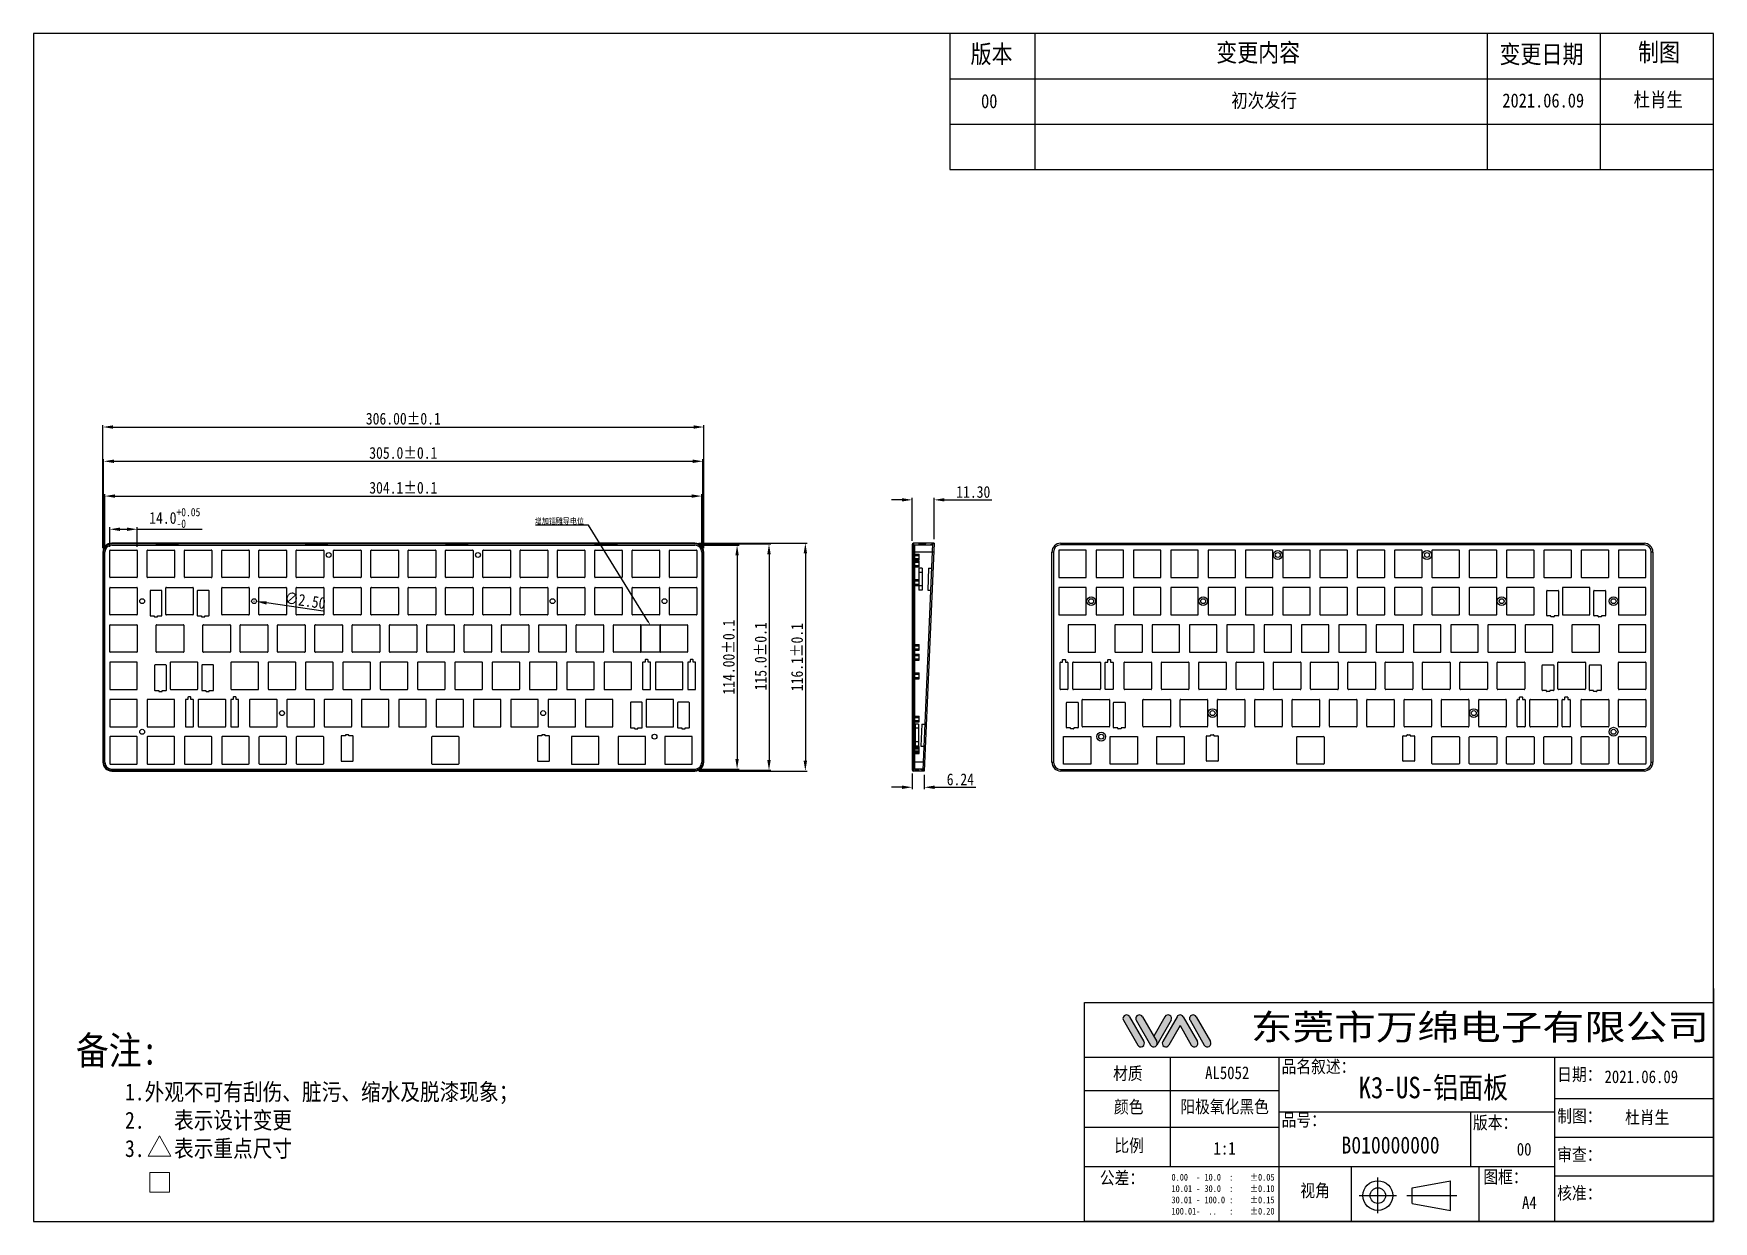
# Model space of a CAD drawing. Header units: millimetres. Extents: x -670 to 186, y 33 to 638.
import ezdxf
from ezdxf import colors
from ezdxf.entities.mleader import LeaderData, LeaderLine
from ezdxf.math import Vec2, Vec3

# ---------------------------------------------------------------- set-up
doc = ezdxf.new("R2010")
doc.units = ezdxf.units.MM
doc.header["$LTSCALE"] = 16.335
doc.header["$PDMODE"] = 3
doc.header["$PDSIZE"] = 8
doc.layers.get('0').update_dxf_attribs({"linetype": 'CONTINUOUS'})
doc.layers.get('Defpoints').update_dxf_attribs({"linetype": 'CONTINUOUS'})
doc.layers.add('图框', color=7, linetype='CONTINUOUS')
doc.layers.add('正面禁放', color=1, linetype='CONTINUOUS')
doc.layers.add('文字说明', color=2, linetype='CONTINUOUS', lineweight=13)
doc.layers.add('标注尺寸', color=2, linetype='CONTINUOUS', lineweight=13)
doc.styles.get("Standard").update_dxf_attribs({"font": '', "width": 0.85, "height": 6})
doc.styles.get('Standard').set_extended_font_data('SimSun')
doc.dimstyles.get("Standard").update_dxf_attribs({"dimtxt": 6, "dimasz": 5.2, "dimexe": 1, "dimexo": 2, "dimgap": 1, "dimtad": 1, "dimzin": 1, "dimdsep": 46, "dimtxsty": 'Standard', "dimcen": 0.09, "dimadec": 0, "dimazin": 2, "dimtp": 0.01, "dimtm": 0.01, "dimtfac": 1, "dimtofl": 0, "dimtmove": 0, "dimatfit": 3, "dimfxl": 0, "dimtolj": 1, "dimarcsym": 0})

msp = doc.modelspace()

# ---------------------------------------------------------------- texts
at = {"layer": '图框', "attachment_point": 1}
for s, insert, char_height, width in [('版本', (-192.497, 631.901), 9.216, 26.80681), ('{\\fSimSun|b0|i0|c134|p2;变更内容}', (-67.401, 632.65), 9.216, 52.16628), ('变更日期', (76.823, 631.825), 9.216, 57.03994), ('制图', (147.349, 632.825), 9.216, 42.67735), ('{\\fMicrosoft YaHei|b0|i0|c134|p34;\\W1.2;东莞市万绵电子有限公司}', (-49.806, 138.352), 12.96, 254.76943)]:
    msp.add_mtext(s, dxfattribs=dict(at, insert=insert, char_height=char_height, width=width))
at = {"layer": '图框', "lineweight": 0, "attachment_point": 1}
for s, insert, char_height, width in [('{\\fSimSun|b0|i0|c134|p54;\\C4;材质}', (-119.929, 111.494), 6.48, 65.04109), ('{\\fSimSun|b0|i0|c134|p54;\\C4;AL5052}', (-73.057, 111.846), 6.48, 65.04109), ('{\\fSimSun|b0|i0|c134|p54;\\C4;品名叙述：}', (-34.133, 114.993), 6.48, 65.04109), ('{\\fSimSun|b0|i0|c134|p54;\\C4;日期：}', (106.23, 110.957), 6.48, 65.04109), ('{\\fSimSun|b0|i0|c134|p54;\\C4;K3-US-铝面板}', (5.033, 106.563), 10.96923, 95.1744), ('{\\fSimSun|b0|i0|c134|p54;\\C4;2021.06.09}', (130.308, 109.817), 6.48, 65.04109), ('{\\fSimSun|b0|i0|c134|p54;\\C4;颜色}', (-119.477, 94.463), 6.48, 65.04109), ('{\\fSimSun|b0|i0|c134|p54;\\C4;阳极氧化黑色}', (-85.666, 94.552), 6.48, 65.04109), ('{\\fSimSun|b0|i0|c134|p54;\\C4;品号：}', (-34.133, 87.831), 6.48, 65.04109), ('{\\fSimSun|b0|i0|c134|p54;\\C4;版本：}', (63.309, 86.45), 6.48, 65.04109), ('{\\fSimSun|b0|i0|c134|p54;\\C4;制图：}', (106.23, 89.815), 6.48, 65.04109), ('{\\fSimSun|b0|i0|c134|p54;\\C4;杜肖生}', (140.779, 89.129), 6.48, 65.04109), ('{\\fSimSun|b0|i0|c134|p54;\\C4;比例}', (-119.251, 74.792), 6.48, 65.04109), ('{\\fSimSun|b0|i0|c134|p54;\\C4;1:1}', (-68.771, 73.372), 6.48, 65.04109), ('{\\fSimSun|b0|i0|c134|p54;\\C4;B010000000}', (-3.611, 76.113), 8.64, 95.1744), ('{\\fSimSun|b0|i0|c134|p54;\\C4;00}', (85.628, 72.888), 6.48, 65.04109), ('{\\fSimSun|b0|i0|c134|p54;\\C4;审查：}', (106.23, 70.188), 6.48, 65.04109), ('{\\fSimSun|b0|i0|c134|p54;\\C4;公差：}', (-126.665, 58.297), 6.48, 65.04109), ('{\\fSimSun|b0|i0|c134|p54;\\C4;视角}', (-24.582, 51.85), 6.48, 65.04109), ('{\\fSimSun|b0|i0|c134|p54;\\C4;图框：}', (68.604, 58.782), 6.48, 65.04109), ('{\\fSimSun|b0|i0|c134|p54;\\C4;核准：}', (106.23, 50.56), 6.48, 65.04109), ('{\\fSimSun|b0|i0|c134|p54;\\C4;A4}', (88.304, 45.753), 6.48, 65.04109)]:
    msp.add_mtext(s, dxfattribs=dict(at, insert=insert, char_height=char_height, width=width))
at = {"layer": '图框', "color": 4, "insert": (-90.178, 57.119), "char_height": 3.456, "width": 60.84359, "attachment_point": 1}
msp.add_mtext('{\\fSimSun|b0|i0|c134|p2;0.00  - 10.0  :    %%P0.05\\P10.01 - 30.0  :    %%P0.10\\P30.01 - 100.0 :    %%P0.15\\P100.01-  ..   :    %%P0.20}', dxfattribs=at)
at = {"layer": '文字说明', "insert": (-648.04, 127.154), "char_height": 14.4, "width": 296.55724, "attachment_point": 1}
msp.add_mtext('备注:\\P   {\\H0.6x;1.外观不可有刮伤、脏污、缩水及脱漆现象；\\P     2.   表示设计变更  \\P     3.   表示重点尺寸\\P     }', dxfattribs=at)
at = {"layer": '标注尺寸', "char_height": 7.2, "attachment_point": 1}
for s, insert, width in [('初次发行', (-59.702, 607.245), 45.85398), ('杜肖生', (145.145, 607.688), 38.51822), ('00', (-187.143, 606.936), 9.95952), ('2021.06.09', (78.298, 607.26), 23.39401)]:
    msp.add_mtext(s, dxfattribs=dict(at, insert=insert, width=width))

# ---------------------------------------------------------------- blocks, each defined once
blk = doc.blocks.new('*D18')
at = {"layer": 'Defpoints', "color": 0, "lineweight": 13}
for p in [(-329.34, 402.21), (-633.34, 373.73), (-329.34, 373.73)]:
    blk.add_point(p, dxfattribs=at)
at = {"layer": '标注尺寸', "color": 0, "lineweight": -2}
for p, q in [((-633.34, 375.73), (-633.34, 403.21)), ((-628.14, 402.21), (-334.54, 402.21)), ((-329.34, 375.73), (-329.34, 403.21))]:
    blk.add_line(p, q, dxfattribs=at)
at = {"layer": '标注尺寸', "color": 0, "lineweight": 13}
for points in [[(-628.14, 403.08), (-628.14, 401.35), (-633.34, 402.21)], [(-334.54, 403.08), (-334.54, 401.35), (-329.34, 402.21)]]:
    blk.add_solid(points, dxfattribs=at)
at = {"layer": '标注尺寸', "color": 0, "insert": (-481.34, 406.43), "char_height": 6, "attachment_point": 5}
blk.add_mtext('\\A1;304.1%%P0.1', dxfattribs=at)
blk = doc.blocks.new('*D19')
at = {"layer": 'Defpoints', "color": 0, "lineweight": 13}
for p in [(-328.74, 419.95), (-633.94, 373.73), (-328.74, 373.73)]:
    blk.add_point(p, dxfattribs=at)
at = {"layer": '标注尺寸', "color": 0, "lineweight": -2}
for p, q in [((-633.94, 375.73), (-633.94, 420.95)), ((-628.74, 419.95), (-333.94, 419.95)), ((-328.74, 375.73), (-328.74, 420.95))]:
    blk.add_line(p, q, dxfattribs=at)
at = {"layer": '标注尺寸', "color": 0, "lineweight": 13}
for points in [[(-628.74, 420.82), (-628.74, 419.09), (-633.94, 419.95)], [(-333.94, 420.82), (-333.94, 419.09), (-328.74, 419.95)]]:
    blk.add_solid(points, dxfattribs=at)
at = {"layer": '标注尺寸', "color": 0, "insert": (-481.34, 424.17), "char_height": 6, "attachment_point": 5}
blk.add_mtext('\\A1;305.0%%P0.1', dxfattribs=at)
blk = doc.blocks.new('*D20')
at = {"layer": 'Defpoints', "color": 0, "lineweight": 13}
for p in [(-332.84, 377.23), (-332.84, 263.23), (-311.39, 263.23)]:
    blk.add_point(p, dxfattribs=at)
at = {"layer": '标注尺寸', "color": 0, "lineweight": -2}
for p, q in [((-330.84, 377.23), (-310.39, 377.23)), ((-311.39, 372.03), (-311.39, 268.43)), ((-330.84, 263.23), (-310.39, 263.23))]:
    blk.add_line(p, q, dxfattribs=at)
at = {"layer": '标注尺寸', "color": 0, "lineweight": 13}
for points in [[(-312.26, 372.03), (-310.52, 372.03), (-311.39, 377.23)], [(-312.26, 268.43), (-310.52, 268.43), (-311.39, 263.23)]]:
    blk.add_solid(points, dxfattribs=at)
at = {"layer": '标注尺寸', "color": 0, "insert": (-315.61, 320.23), "char_height": 6, "attachment_point": 5, "rotation": 90}
blk.add_mtext('\\A1;114.00%%P0.1', dxfattribs=at)
blk = doc.blocks.new('*D21')
at = {"layer": 'Defpoints', "color": 0, "lineweight": 13}
for p in [(-332.84, 377.83), (-332.83, 262.63), (-295.13, 262.63)]:
    blk.add_point(p, dxfattribs=at)
at = {"layer": '标注尺寸', "color": 0, "lineweight": -2}
for p, q in [((-330.84, 377.83), (-294.13, 377.83)), ((-295.13, 372.63), (-295.13, 267.83)), ((-330.83, 262.63), (-294.13, 262.63))]:
    blk.add_line(p, q, dxfattribs=at)
at = {"layer": '标注尺寸', "color": 0, "lineweight": 13}
for points in [[(-296, 372.63), (-294.26, 372.63), (-295.13, 377.83)], [(-296, 267.83), (-294.26, 267.83), (-295.13, 262.63)]]:
    blk.add_solid(points, dxfattribs=at)
at = {"layer": '标注尺寸', "color": 0, "insert": (-299.35, 320.63), "char_height": 6, "attachment_point": 5, "rotation": 90}
blk.add_mtext('\\A1;115.0%%P0.1', dxfattribs=at)
blk = doc.blocks.new('*D22')
at = {"layer": 'Defpoints', "color": 0, "lineweight": 13}
for p in [(-328.34, 437.39), (-634.34, 373.73), (-328.34, 373.73)]:
    blk.add_point(p, dxfattribs=at)
at = {"layer": '标注尺寸', "color": 0, "lineweight": -2}
for p, q in [((-634.34, 375.73), (-634.34, 438.39)), ((-629.14, 437.39), (-333.54, 437.39)), ((-328.34, 375.73), (-328.34, 438.39))]:
    blk.add_line(p, q, dxfattribs=at)
at = {"layer": '标注尺寸', "color": 0, "lineweight": 13}
for points in [[(-629.14, 438.25), (-629.14, 436.52), (-634.34, 437.39)], [(-333.54, 438.25), (-333.54, 436.52), (-328.34, 437.39)]]:
    blk.add_solid(points, dxfattribs=at)
at = {"layer": '标注尺寸', "color": 0, "insert": (-481.34, 441.6), "char_height": 6, "attachment_point": 5}
blk.add_mtext('\\A1;306.00%%P0.1', dxfattribs=at)
blk = doc.blocks.new('*D23')
at = {"layer": 'Defpoints', "color": 0, "lineweight": 13}
for p in [(-332.84, 378.23), (-332.84, 262.23), (-276.62, 262.23)]:
    blk.add_point(p, dxfattribs=at)
at = {"layer": '标注尺寸', "color": 0, "lineweight": -2}
for p, q in [((-330.84, 378.23), (-275.62, 378.23)), ((-276.62, 373.03), (-276.62, 267.43)), ((-330.84, 262.23), (-275.62, 262.23))]:
    blk.add_line(p, q, dxfattribs=at)
at = {"layer": '标注尺寸', "color": 0, "lineweight": 13}
for points in [[(-277.49, 373.03), (-275.76, 373.03), (-276.62, 378.23)], [(-277.49, 267.43), (-275.76, 267.43), (-276.62, 262.23)]]:
    blk.add_solid(points, dxfattribs=at)
at = {"layer": '标注尺寸', "color": 0, "insert": (-280.84, 320.23), "char_height": 6, "attachment_point": 5, "rotation": 90}
blk.add_mtext('\\A1;116.1%%P0.1', dxfattribs=at)
blk = doc.blocks.new('*D24')
at = {"layer": 'Defpoints', "color": 0, "lineweight": 13}
for p in [(-616.84, 385.33), (-630.84, 374.46), (-616.84, 374.46)]:
    blk.add_point(p, dxfattribs=at)
at = {"layer": '标注尺寸', "color": 0, "lineweight": -2}
for p, q in [((-630.84, 376.46), (-630.84, 386.33)), ((-625.64, 385.33), (-622.04, 385.33)), ((-616.84, 376.46), (-616.84, 386.33)), ((-616.84, 385.33), (-583.79, 385.33))]:
    blk.add_line(p, q, dxfattribs=at)
at = {"layer": '标注尺寸', "color": 0, "lineweight": 13}
for points in [[(-625.64, 386.2), (-625.64, 384.46), (-630.84, 385.33)], [(-622.04, 386.2), (-622.04, 384.46), (-616.84, 385.33)]]:
    blk.add_solid(points, dxfattribs=at)
at = {"layer": '标注尺寸', "color": 0, "insert": (-597.71, 391.11), "char_height": 6, "attachment_point": 5}
blk.add_mtext('\\A1;14.0{\\H0.7x;\\S+0.05^ -0;}', dxfattribs=at)
blk = doc.blocks.new('*D25')
at = {"layer": 'Defpoints', "color": 0, "lineweight": 13}
for p in [(-558.57, 348.9), (-556.1, 348.55)]:
    blk.add_point(p, dxfattribs=at)
at = {"layer": '标注尺寸', "color": 0, "lineweight": -2}
for p, q in [((-557.43, 348.73), (-557.25, 348.73)), ((-557.34, 348.64), (-557.34, 348.82)), ((-522.08, 343.67), (-550.95, 347.81))]:
    blk.add_line(p, q, dxfattribs=at)
at = {"layer": '标注尺寸', "color": 0, "lineweight": 13}
blk.add_solid([(-550.83, 348.67), (-551.07, 346.95), (-556.1, 348.55)], dxfattribs=at)
at = {"layer": '标注尺寸', "color": 0, "insert": (-531.26, 349.03), "char_height": 6, "attachment_point": 5, "rotation": 351.84072}
blk.add_mtext('\\A1;∅2.50', dxfattribs=at)
blk = doc.blocks.new('*D28')
at = {"layer": 'Defpoints', "color": 0, "lineweight": 13}
for p in [(-210.98, 400.3), (-222.28, 377.43), (-210.98, 378.23)]:
    blk.add_point(p, dxfattribs=at)
at = {"layer": '标注尺寸', "color": 0, "lineweight": -2}
for p, q in [((-227.48, 400.3), (-232.68, 400.3)), ((-222.28, 379.43), (-222.28, 401.3)), ((-210.98, 380.23), (-210.98, 401.3)), ((-205.78, 400.3), (-181.64, 400.3))]:
    blk.add_line(p, q, dxfattribs=at)
at = {"layer": '标注尺寸', "color": 0, "lineweight": 13}
for points in [[(-227.48, 401.17), (-227.48, 399.44), (-222.28, 400.3)], [(-205.78, 401.17), (-205.78, 399.44), (-210.98, 400.3)]]:
    blk.add_solid(points, dxfattribs=at)
at = {"layer": '标注尺寸', "color": 0, "insert": (-191.11, 404.3), "char_height": 6, "attachment_point": 5}
blk.add_mtext('\\A1;11.30', dxfattribs=at)
blk = doc.blocks.new('*D29')
at = {"layer": 'Defpoints', "color": 0, "lineweight": 13}
for p in [(-222.28, 263.03), (-216.05, 262.23), (-216.05, 253.96)]:
    blk.add_point(p, dxfattribs=at)
at = {"layer": '标注尺寸', "color": 0, "lineweight": -2}
for p, q in [((-222.28, 261.03), (-222.28, 252.96)), ((-216.05, 260.23), (-216.05, 252.96)), ((-227.48, 253.96), (-232.68, 253.96)), ((-210.85, 253.96), (-189.73, 253.96))]:
    blk.add_line(p, q, dxfattribs=at)
at = {"layer": '标注尺寸', "color": 0, "lineweight": 13}
for points in [[(-227.48, 254.83), (-227.48, 253.09), (-222.28, 253.96)], [(-210.85, 254.83), (-210.85, 253.09), (-216.05, 253.96)]]:
    blk.add_solid(points, dxfattribs=at)
at = {"layer": '标注尺寸', "color": 0, "insert": (-197.69, 257.96), "char_height": 6, "attachment_point": 5}
blk.add_mtext('\\A1;6.24', dxfattribs=at)

# ---------------------------------------------------------------- dimensions: what is measured, and where the dimension line sits
at = {"layer": '标注尺寸'}
for base, p1, p2, text, picture, middle in [((-328.335, 437.387), (-634.335, 373.727), (-328.335, 373.727), '<>%%P0.1', '*D22', (-481.335, 437.387)), ((-328.735, 419.953), (-633.935, 373.727), (-328.735, 373.727), '305.0%%P0.1', '*D19', (-481.335, 419.953)), ((-329.335, 402.214), (-633.335, 373.727), (-329.335, 373.727), '304.1%%P0.1', '*D18', (-481.335, 402.214))]:
    dim = msp.add_linear_dim(base=base, p1=p1, p2=p2, text=text, dimstyle='Standard', dxfattribs=at)
    dim.commit()
    dim.dimension.update_dxf_attribs({"geometry": picture, "text_midpoint": middle, "dimtype": 160})
for base, p1, p2, picture, middle in [((-210.98, 400.305), (-222.281, 377.427), (-210.98, 378.227), '*D28', (-191.109, 404.305)), ((-216.045, 253.961), (-222.281, 263.027), (-216.045, 262.227), '*D29', (-197.689, 257.961))]:
    dim = msp.add_linear_dim(base=base, p1=p1, p2=p2, dimstyle='Standard', dxfattribs=at)
    dim.commit()
    dim.dimension.update_dxf_attribs({"geometry": picture, "text_midpoint": middle})
dim = msp.add_linear_dim(base=(-616.835, 385.33), p1=(-630.835, 374.457), p2=(-616.835, 374.457), text='14.0{\\H0.7x;\\S+0.05^ -0;}', dimstyle='Standard', dxfattribs=at)
dim.commit()
dim.dimension.update_dxf_attribs({"geometry": '*D24', "text_midpoint": (-597.714, 391.113)})
for base, p1, p2, text, picture, middle in [((-276.623, 262.227), (-332.835, 378.227), (-332.835, 262.227), '116.1%%P0.1', '*D23', (-276.623, 320.227)), ((-295.13, 262.627), (-332.835, 377.827), (-332.834, 262.627), '115.0%%P0.1', '*D21', (-295.13, 320.627)), ((-311.39, 263.227), (-332.835, 377.227), (-332.835, 263.227), '<>%%P0.1', '*D20', (-311.39, 320.227))]:
    dim = msp.add_linear_dim(base=base, p1=p1, p2=p2, angle=90, text=text, dimstyle='Standard', dxfattribs=at)
    dim.commit()
    dim.dimension.update_dxf_attribs({"geometry": picture, "text_midpoint": middle, "dimtype": 160})
dim = msp.add_diameter_dim_2p(p1=(-558.572, 348.905), p2=(-556.098, 348.55), dimstyle='Standard', dxfattribs=at)
dim.commit()
dim.dimension.update_dxf_attribs({"geometry": '*D25', "text_midpoint": (-531.831, 345.071), "dimtype": 163})

# ---------------------------------------------------------------- hatches: boundary and pattern name
at = {"layer": '图框'}
h = msp.add_hatch(color=252, dxfattribs=at)
h.paths.add_polyline_path([(-111.496, 137.144, 1), (-114.647, 135.334), (-107.357, 122.644, 1), (-104.207, 124.453)])
h.paths.add_polyline_path([(-100.818, 122.644, 1), (-97.668, 124.453), (-104.957, 137.144, 1), (-108.107, 135.334)])
h.paths.add_polyline_path([(-85.799, 132.592), (-80.084, 122.644, 1), (-76.934, 124.453), (-84.224, 137.144, 0.5788196), (-87.374, 137.144), (-94.663, 124.453, 1), (-91.513, 122.644)])
h.paths.add_polyline_path([(-77.607, 137.144, 1), (-80.758, 135.334), (-73.468, 122.644, 1), (-70.318, 124.453)])
msp.add_hatch(color=1, dxfattribs=at).paths.add_polyline_path([(-99.243, 127.196), (-97.668, 124.453, -0.2667692), (-97.668, 122.644), (-90.378, 135.334, 1), (-93.528, 137.144)])

# ---------------------------------------------------------------- linework, layer by layer
at = {"color": 7, "linetype": 'Continuous'}
for p, q in [((-332.834, 377.827), (-629.836, 377.827)), ((-332.835, 378.227), (-629.835, 378.227)), ((-629.835, 377.227), (-332.835, 377.227)), ((-607.163, 377.727), (-607.163, 377.227)), ((-595.907, 377.727), (-607.163, 377.727)), ((-595.907, 377.227), (-595.907, 377.727)), ((-531.163, 377.727), (-531.163, 377.227)), ((-519.907, 377.727), (-531.163, 377.727)), ((-519.907, 377.227), (-519.907, 377.727)), ((-459.763, 377.727), (-459.763, 377.227)), ((-448.507, 377.727), (-459.763, 377.727)), ((-448.507, 377.227), (-448.507, 377.727)), ((-372.507, 377.727), (-383.763, 377.727)), ((-383.763, 377.727), (-383.763, 377.227)), ((-372.507, 377.227), (-372.507, 377.727)), ((-222.281, 377.427), (-222.281, 263.027)), ((-221.481, 378.227), (-221.481, 262.227)), ((-210.98, 378.227), (-221.481, 378.227)), ((-221.081, 377.227), (-221.081, 263.227)), ((-211.825, 377.227), (-221.081, 377.227)), ((-218.431, 377.727), (-218.931, 378.227)), ((-218.781, 377.727), (-218.781, 377.227)), ((-215.531, 377.727), (-218.781, 377.727)), ((-218.031, 377.727), (-218.531, 378.227)), ((-218.431, 377.727), (-218.431, 377.227)), ((-218.031, 377.727), (-218.031, 377.227)), ((-217.501, 377.227), (-217.501, 378.227)), ((-217.281, 378.227), (-217.281, 377.227)), ((-217.081, 377.727), (-217.081, 377.227)), ((-211.799, 377.827), (-216.828, 262.627)), ((-216.721, 378.227), (-216.721, 377.227)), ((-216.501, 377.227), (-216.501, 378.227)), ((-210.98, 378.227), (-216.045, 262.227)), ((-215.071, 378.227), (-215.571, 377.727)), ((-215.571, 377.727), (-215.571, 377.227)), ((-215.031, 378.227), (-215.531, 377.727)), ((-215.531, 377.727), (-215.531, 377.227)), ((-211.803, 377.727), (-213.325, 377.227)), ((-210.998, 377.827), (-211.799, 377.827)), ((-146.567, 378.227), (-146.567, 377.427)), ((-146.567, 378.227), (150.433, 378.227)), ((150.433, 377.427), (-146.567, 377.427)), ((150.433, 377.427), (150.433, 378.227)), ((-634.335, 373.727), (-634.335, 266.727)), ((-633.935, 266.727), (-633.935, 373.727)), ((-633.335, 266.727), (-633.335, 373.727)), ((-630.835, 360.997), (-630.835, 374.457)), ((-630.565, 374.727), (-617.105, 374.727)), ((-616.835, 374.457), (-616.835, 360.997)), ((-611.835, 360.997), (-611.835, 374.457)), ((-611.565, 374.727), (-598.105, 374.727)), ((-597.835, 374.457), (-597.835, 360.997)), ((-592.835, 360.997), (-592.835, 374.457)), ((-592.565, 374.727), (-579.105, 374.727)), ((-578.835, 374.457), (-578.835, 360.997)), ((-573.835, 360.997), (-573.835, 374.457)), ((-573.565, 374.727), (-560.105, 374.727)), ((-559.835, 374.457), (-559.835, 360.997)), ((-554.835, 360.997), (-554.835, 374.457)), ((-554.565, 374.727), (-541.105, 374.727)), ((-540.835, 374.457), (-540.835, 360.997)), ((-535.835, 360.997), (-535.835, 374.457)), ((-535.565, 374.727), (-522.105, 374.727)), ((-521.835, 374.457), (-521.835, 360.997)), ((-516.835, 360.997), (-516.835, 374.457)), ((-516.565, 374.727), (-503.105, 374.727)), ((-502.835, 374.457), (-502.835, 360.997)), ((-497.835, 360.997), (-497.835, 374.457)), ((-497.565, 374.727), (-484.105, 374.727)), ((-483.835, 374.457), (-483.835, 360.997)), ((-478.835, 360.997), (-478.835, 374.457)), ((-478.565, 374.727), (-465.105, 374.727)), ((-464.835, 374.457), (-464.835, 360.997)), ((-459.835, 360.997), (-459.835, 374.457)), ((-459.565, 374.727), (-446.105, 374.727)), ((-445.835, 374.457), (-445.835, 360.997)), ((-440.835, 360.997), (-440.835, 374.457)), ((-440.565, 374.727), (-427.105, 374.727)), ((-426.835, 374.457), (-426.835, 360.997)), ((-421.835, 360.997), (-421.835, 374.457)), ((-421.565, 374.727), (-408.105, 374.727)), ((-407.835, 374.457), (-407.835, 360.997)), ((-402.835, 360.997), (-402.835, 374.457)), ((-402.565, 374.727), (-389.105, 374.727)), ((-388.835, 374.457), (-388.835, 360.997)), ((-383.835, 360.997), (-383.835, 374.457)), ((-383.565, 374.727), (-370.105, 374.727)), ((-369.835, 374.457), (-369.835, 360.997)), ((-364.835, 360.997), (-364.835, 374.457)), ((-364.565, 374.727), (-351.105, 374.727)), ((-350.835, 374.457), (-350.835, 360.997)), ((-345.835, 360.997), (-345.835, 374.457)), ((-345.565, 374.727), (-332.105, 374.727)), ((-331.835, 374.457), (-331.835, 360.997)), ((-329.335, 373.727), (-329.335, 266.727)), ((-328.735, 373.727), (-328.735, 266.727)), ((-328.335, 266.727), (-328.335, 373.727)), ((-221.081, 374.727), (-222.281, 374.727)), ((-221.081, 374.457), (-222.281, 374.457)), ((-211.177, 373.727), (-222.281, 373.727)), ((-221.081, 372.727), (-218.681, 372.727)), ((-221.081, 372.027), (-218.681, 372.027)), ((-221.081, 370.427), (-218.681, 370.427)), ((-221.081, 369.727), (-218.681, 369.727)), ((-221.081, 369.227), (-218.681, 369.227)), ((-221.081, 368.527), (-218.681, 368.527)), ((-218.681, 369.727), (-218.681, 372.727)), ((-218.681, 366.227), (-218.681, 369.227)), ((-151.067, 266.727), (-151.067, 373.727)), ((-150.267, 373.727), (-151.067, 373.727)), ((-150.267, 373.727), (-150.267, 266.727)), ((-147.567, 374.457), (-147.567, 360.997)), ((-133.837, 374.727), (-147.297, 374.727)), ((-133.567, 360.997), (-133.567, 374.457)), ((-128.567, 374.457), (-128.567, 360.997)), ((-114.837, 374.727), (-128.297, 374.727)), ((-114.567, 360.997), (-114.567, 374.457)), ((-109.567, 374.457), (-109.567, 360.997)), ((-95.837, 374.727), (-109.297, 374.727)), ((-95.567, 360.997), (-95.567, 374.457)), ((-90.567, 374.457), (-90.567, 360.997)), ((-76.837, 374.727), (-90.297, 374.727)), ((-76.567, 360.997), (-76.567, 374.457)), ((-71.567, 374.457), (-71.567, 360.997)), ((-57.837, 374.727), (-71.297, 374.727)), ((-57.567, 360.997), (-57.567, 374.457)), ((-52.567, 374.457), (-52.567, 360.997)), ((-38.837, 374.727), (-52.297, 374.727)), ((-38.567, 360.997), (-38.567, 374.457)), ((-33.567, 374.457), (-33.567, 360.997)), ((-19.837, 374.727), (-33.297, 374.727)), ((-19.567, 360.997), (-19.567, 374.457)), ((-14.567, 374.457), (-14.567, 360.997)), ((-0.837, 374.727), (-14.297, 374.727)), ((-0.567, 360.997), (-0.567, 374.457)), ((4.433, 374.457), (4.433, 360.997)), ((18.163, 374.727), (4.703, 374.727)), ((18.433, 360.997), (18.433, 374.457)), ((23.433, 374.457), (23.433, 360.997)), ((37.163, 374.727), (23.703, 374.727)), ((37.433, 360.997), (37.433, 374.457)), ((42.433, 374.457), (42.433, 360.997)), ((56.163, 374.727), (42.703, 374.727)), ((56.433, 360.997), (56.433, 374.457)), ((61.433, 374.457), (61.433, 360.997)), ((75.163, 374.727), (61.703, 374.727)), ((75.433, 360.997), (75.433, 374.457)), ((80.433, 374.457), (80.433, 360.997)), ((94.163, 374.727), (80.703, 374.727)), ((94.433, 360.997), (94.433, 374.457)), ((99.433, 374.457), (99.433, 360.997)), ((113.163, 374.727), (99.703, 374.727)), ((113.433, 360.997), (113.433, 374.457)), ((118.433, 374.457), (118.433, 360.997)), ((132.163, 374.727), (118.703, 374.727)), ((132.433, 360.997), (132.433, 374.457)), ((137.433, 374.457), (137.433, 360.997)), ((151.163, 374.727), (137.703, 374.727)), ((151.433, 360.997), (151.433, 374.457)), ((154.933, 373.727), (154.133, 373.727)), ((154.133, 266.727), (154.133, 373.727)), ((154.933, 373.727), (154.933, 266.727)), ((-633.835, 365.555), (-633.835, 354.299)), ((-633.335, 365.555), (-633.835, 365.555)), ((-617.105, 360.727), (-630.565, 360.727)), ((-598.105, 360.727), (-611.565, 360.727)), ((-579.105, 360.727), (-592.565, 360.727)), ((-560.105, 360.727), (-573.565, 360.727)), ((-541.105, 360.727), (-554.565, 360.727)), ((-522.105, 360.727), (-535.565, 360.727)), ((-503.105, 360.727), (-516.565, 360.727)), ((-484.105, 360.727), (-497.565, 360.727)), ((-465.105, 360.727), (-478.565, 360.727)), ((-446.105, 360.727), (-459.565, 360.727)), ((-427.105, 360.727), (-440.565, 360.727)), ((-408.105, 360.727), (-421.565, 360.727)), ((-389.105, 360.727), (-402.565, 360.727)), ((-370.105, 360.727), (-383.565, 360.727)), ((-351.105, 360.727), (-364.565, 360.727)), ((-332.105, 360.727), (-345.565, 360.727)), ((-328.835, 365.555), (-329.335, 365.555)), ((-328.835, 354.299), (-328.835, 365.555)), ((-221.081, 360.997), (-222.281, 360.997)), ((-221.081, 360.727), (-222.281, 360.727)), ((-221.081, 366.927), (-218.681, 366.927)), ((-221.081, 366.227), (-218.681, 366.227)), ((-221.081, 359.727), (-218.681, 359.727)), ((-218.781, 365.555), (-218.781, 354.299)), ((-217.081, 365.555), (-218.781, 365.555)), ((-217.081, 363.376), (-218.781, 363.376)), ((-218.681, 356.727), (-218.681, 359.727)), ((-217.081, 365.555), (-217.081, 354.299)), ((-213.836, 365.555), (-214.327, 354.299)), ((-213.836, 365.555), (-212.334, 365.555)), ((-147.297, 360.727), (-133.837, 360.727)), ((-128.297, 360.727), (-114.837, 360.727)), ((-109.297, 360.727), (-95.837, 360.727)), ((-90.297, 360.727), (-76.837, 360.727)), ((-71.297, 360.727), (-57.837, 360.727)), ((-52.297, 360.727), (-38.837, 360.727)), ((-33.297, 360.727), (-19.837, 360.727)), ((-14.297, 360.727), (-0.837, 360.727)), ((4.703, 360.727), (18.163, 360.727)), ((23.703, 360.727), (37.163, 360.727)), ((42.703, 360.727), (56.163, 360.727)), ((61.703, 360.727), (75.163, 360.727)), ((80.703, 360.727), (94.163, 360.727)), ((99.703, 360.727), (113.163, 360.727)), ((118.703, 360.727), (132.163, 360.727)), ((137.703, 360.727), (151.163, 360.727)), ((-633.835, 354.299), (-633.335, 354.299)), ((-630.835, 341.997), (-630.835, 355.457)), ((-630.565, 355.727), (-617.105, 355.727)), ((-616.835, 355.457), (-616.835, 341.997)), ((-610.275, 354.027), (-610.275, 341.427)), ((-604.475, 354.227), (-610.075, 354.227)), ((-604.275, 341.427), (-604.275, 354.027)), ((-602.275, 341.997), (-602.275, 355.457)), ((-602.005, 355.727), (-588.545, 355.727)), ((-588.275, 355.457), (-588.275, 341.997)), ((-586.275, 354.027), (-586.275, 341.427)), ((-580.475, 354.227), (-586.075, 354.227)), ((-580.275, 341.427), (-580.275, 354.027)), ((-573.835, 341.997), (-573.835, 355.457)), ((-573.565, 355.727), (-560.105, 355.727)), ((-559.835, 355.457), (-559.835, 341.997)), ((-554.835, 341.997), (-554.835, 355.457)), ((-554.565, 355.727), (-541.105, 355.727)), ((-540.835, 355.457), (-540.835, 341.997)), ((-535.835, 341.997), (-535.835, 355.457)), ((-535.565, 355.727), (-522.105, 355.727)), ((-521.835, 355.457), (-521.835, 341.997)), ((-516.835, 341.997), (-516.835, 355.457)), ((-516.565, 355.727), (-503.105, 355.727)), ((-502.835, 355.457), (-502.835, 341.997)), ((-497.835, 341.997), (-497.835, 355.457)), ((-497.565, 355.727), (-484.105, 355.727)), ((-483.835, 355.457), (-483.835, 341.997)), ((-478.835, 341.997), (-478.835, 355.457)), ((-478.565, 355.727), (-465.105, 355.727)), ((-464.835, 355.457), (-464.835, 341.997)), ((-459.835, 341.997), (-459.835, 355.457)), ((-459.565, 355.727), (-446.105, 355.727)), ((-445.835, 355.457), (-445.835, 341.997)), ((-440.835, 341.997), (-440.835, 355.457)), ((-440.565, 355.727), (-427.105, 355.727)), ((-426.835, 355.457), (-426.835, 341.997)), ((-421.835, 341.997), (-421.835, 355.457)), ((-421.565, 355.727), (-408.105, 355.727)), ((-407.835, 355.457), (-407.835, 341.997)), ((-402.835, 341.997), (-402.835, 355.457)), ((-402.565, 355.727), (-389.105, 355.727)), ((-388.835, 355.457), (-388.835, 341.997)), ((-383.835, 341.997), (-383.835, 355.457)), ((-383.565, 355.727), (-370.105, 355.727)), ((-369.835, 355.457), (-369.835, 341.997)), ((-364.835, 341.997), (-364.835, 355.457)), ((-364.565, 355.727), (-351.105, 355.727)), ((-350.835, 355.457), (-350.835, 341.997)), ((-345.835, 341.997), (-345.835, 355.457)), ((-345.565, 355.727), (-332.105, 355.727)), ((-331.835, 355.457), (-331.835, 341.997)), ((-329.335, 354.299), (-328.835, 354.299)), ((-221.081, 355.727), (-222.281, 355.727)), ((-221.081, 355.457), (-222.281, 355.457)), ((-221.081, 354.227), (-222.281, 354.227)), ((-221.081, 354.027), (-222.281, 354.027)), ((-221.281, 349.977), (-222.281, 350.977)), ((-221.081, 359.027), (-218.681, 359.027)), ((-221.081, 357.427), (-218.681, 357.427)), ((-221.081, 356.727), (-218.681, 356.727)), ((-217.081, 356.479), (-218.781, 356.479)), ((-217.081, 354.299), (-218.781, 354.299)), ((-214.327, 354.299), (-212.826, 354.299)), ((-147.567, 355.457), (-147.567, 341.997)), ((-133.837, 355.727), (-147.297, 355.727)), ((-133.567, 341.997), (-133.567, 355.457)), ((-128.567, 355.457), (-128.567, 341.997)), ((-114.837, 355.727), (-128.297, 355.727)), ((-114.567, 341.997), (-114.567, 355.457)), ((-109.567, 355.457), (-109.567, 341.997)), ((-95.837, 355.727), (-109.297, 355.727)), ((-95.567, 341.997), (-95.567, 355.457)), ((-90.567, 355.457), (-90.567, 341.997)), ((-76.837, 355.727), (-90.297, 355.727)), ((-76.567, 341.997), (-76.567, 355.457)), ((-71.567, 355.457), (-71.567, 341.997)), ((-57.837, 355.727), (-71.297, 355.727)), ((-57.567, 341.997), (-57.567, 355.457)), ((-52.567, 355.457), (-52.567, 341.997)), ((-38.837, 355.727), (-52.297, 355.727)), ((-38.567, 341.997), (-38.567, 355.457)), ((-33.567, 355.457), (-33.567, 341.997)), ((-19.837, 355.727), (-33.297, 355.727)), ((-19.567, 341.997), (-19.567, 355.457)), ((-14.567, 355.457), (-14.567, 341.997)), ((-0.837, 355.727), (-14.297, 355.727)), ((-0.567, 341.997), (-0.567, 355.457)), ((4.433, 355.457), (4.433, 341.997)), ((18.163, 355.727), (4.703, 355.727)), ((18.433, 341.997), (18.433, 355.457)), ((23.433, 355.457), (23.433, 341.997)), ((37.163, 355.727), (23.703, 355.727)), ((37.433, 341.997), (37.433, 355.457)), ((42.433, 355.457), (42.433, 341.997)), ((56.163, 355.727), (42.703, 355.727)), ((56.433, 341.997), (56.433, 355.457)), ((61.433, 355.457), (61.433, 341.997)), ((75.163, 355.727), (61.703, 355.727)), ((75.433, 341.997), (75.433, 355.457)), ((80.433, 355.457), (80.433, 341.997)), ((94.163, 355.727), (80.703, 355.727)), ((94.433, 341.997), (94.433, 355.457)), ((100.873, 341.427), (100.873, 354.027)), ((101.073, 354.227), (106.673, 354.227)), ((106.873, 354.027), (106.873, 341.427)), ((108.873, 355.457), (108.873, 341.997)), ((122.603, 355.727), (109.143, 355.727)), ((122.873, 341.997), (122.873, 355.457)), ((124.873, 341.427), (124.873, 354.027)), ((125.073, 354.227), (130.673, 354.227)), ((130.873, 354.027), (130.873, 341.427)), ((137.433, 355.457), (137.433, 341.997)), ((151.163, 355.727), (137.703, 355.727)), ((151.433, 341.997), (151.433, 355.457)), ((-221.281, 347.477), (-222.281, 346.477)), ((-221.281, 349.977), (-221.281, 347.477)), ((-221.081, 349.977), (-221.281, 349.977)), ((-221.081, 347.477), (-221.281, 347.477)), ((-630.835, 322.997), (-630.835, 336.457)), ((-617.105, 341.727), (-630.565, 341.727)), ((-630.565, 336.727), (-617.105, 336.727)), ((-616.835, 336.457), (-616.835, 322.997)), ((-610.075, 341.227), (-608.125, 341.227)), ((-608.125, 341.227), (-608.125, 340.927)), ((-607.925, 340.727), (-606.625, 340.727)), ((-607.135, 322.997), (-607.135, 336.457)), ((-606.865, 336.727), (-593.405, 336.727)), ((-606.425, 340.927), (-606.425, 341.227)), ((-606.425, 341.227), (-604.475, 341.227)), ((-588.545, 341.727), (-602.005, 341.727)), ((-593.135, 336.457), (-593.135, 322.997)), ((-586.075, 341.227), (-584.125, 341.227)), ((-584.125, 341.227), (-584.125, 340.927)), ((-583.925, 340.727), (-582.625, 340.727)), ((-583.375, 322.997), (-583.375, 336.457)), ((-583.105, 336.727), (-569.645, 336.727)), ((-582.425, 340.927), (-582.425, 341.227)), ((-582.425, 341.227), (-580.475, 341.227)), ((-560.105, 341.727), (-573.565, 341.727)), ((-569.375, 336.457), (-569.375, 322.997)), ((-564.375, 322.997), (-564.375, 336.457)), ((-564.105, 336.727), (-550.645, 336.727)), ((-541.105, 341.727), (-554.565, 341.727)), ((-550.375, 336.457), (-550.375, 322.997)), ((-545.375, 322.997), (-545.375, 336.457)), ((-545.105, 336.727), (-531.645, 336.727)), ((-522.105, 341.727), (-535.565, 341.727)), ((-531.375, 336.457), (-531.375, 322.997)), ((-526.375, 322.997), (-526.375, 336.457)), ((-526.105, 336.727), (-512.645, 336.727)), ((-503.105, 341.727), (-516.565, 341.727)), ((-512.375, 336.457), (-512.375, 322.997)), ((-507.375, 322.997), (-507.375, 336.457)), ((-507.105, 336.727), (-493.645, 336.727)), ((-484.105, 341.727), (-497.565, 341.727)), ((-493.375, 336.457), (-493.375, 322.997)), ((-488.375, 322.997), (-488.375, 336.457)), ((-488.105, 336.727), (-474.645, 336.727)), ((-465.105, 341.727), (-478.565, 341.727)), ((-474.375, 336.457), (-474.375, 322.997)), ((-469.375, 322.997), (-469.375, 336.457)), ((-469.105, 336.727), (-455.645, 336.727)), ((-446.105, 341.727), (-459.565, 341.727)), ((-455.375, 336.457), (-455.375, 322.997)), ((-450.375, 322.997), (-450.375, 336.457)), ((-450.105, 336.727), (-436.645, 336.727)), ((-427.105, 341.727), (-440.565, 341.727)), ((-436.375, 336.457), (-436.375, 322.997)), ((-431.375, 322.997), (-431.375, 336.457)), ((-431.105, 336.727), (-417.645, 336.727)), ((-408.105, 341.727), (-421.565, 341.727)), ((-417.375, 336.457), (-417.375, 322.997)), ((-412.375, 322.997), (-412.375, 336.457)), ((-412.105, 336.727), (-398.645, 336.727)), ((-389.105, 341.727), (-402.565, 341.727)), ((-398.375, 336.457), (-398.375, 322.997)), ((-393.375, 322.997), (-393.375, 336.457)), ((-393.105, 336.727), (-379.645, 336.727)), ((-370.105, 341.727), (-383.565, 341.727)), ((-379.375, 336.457), (-379.375, 322.997)), ((-374.375, 322.997), (-374.375, 336.457)), ((-374.105, 336.727), (-360.645, 336.727)), ((-351.105, 341.727), (-364.565, 341.727)), ((-360.375, 336.457), (-360.375, 322.997)), ((-350.595, 322.997), (-350.595, 336.457)), ((-350.325, 336.727), (-336.865, 336.727)), ((-332.105, 341.727), (-345.565, 341.727)), ((-336.595, 336.457), (-336.595, 322.997)), ((-221.081, 341.997), (-222.281, 341.997)), ((-221.081, 341.727), (-222.281, 341.727)), ((-221.081, 341.427), (-222.281, 341.427)), ((-221.081, 341.227), (-222.281, 341.227)), ((-221.081, 340.927), (-222.281, 340.927)), ((-221.081, 340.727), (-222.281, 340.727)), ((-221.081, 336.727), (-222.281, 336.727)), ((-221.081, 336.457), (-222.281, 336.457)), ((-147.297, 341.727), (-133.837, 341.727)), ((-142.807, 336.457), (-142.807, 322.997)), ((-129.077, 336.727), (-142.537, 336.727)), ((-128.807, 322.997), (-128.807, 336.457)), ((-128.297, 341.727), (-114.837, 341.727)), ((-119.027, 336.457), (-119.027, 322.997)), ((-105.297, 336.727), (-118.757, 336.727)), ((-109.297, 341.727), (-95.837, 341.727)), ((-105.027, 322.997), (-105.027, 336.457)), ((-100.027, 336.457), (-100.027, 322.997)), ((-86.297, 336.727), (-99.757, 336.727)), ((-90.297, 341.727), (-76.837, 341.727)), ((-86.027, 322.997), (-86.027, 336.457)), ((-81.027, 336.457), (-81.027, 322.997)), ((-67.297, 336.727), (-80.757, 336.727)), ((-71.297, 341.727), (-57.837, 341.727)), ((-67.027, 322.997), (-67.027, 336.457)), ((-62.027, 336.457), (-62.027, 322.997)), ((-48.297, 336.727), (-61.757, 336.727)), ((-52.297, 341.727), (-38.837, 341.727)), ((-48.027, 322.997), (-48.027, 336.457)), ((-43.027, 336.457), (-43.027, 322.997)), ((-29.297, 336.727), (-42.757, 336.727)), ((-33.297, 341.727), (-19.837, 341.727)), ((-29.027, 322.997), (-29.027, 336.457)), ((-24.027, 336.457), (-24.027, 322.997)), ((-10.297, 336.727), (-23.757, 336.727)), ((-14.297, 341.727), (-0.837, 341.727)), ((-10.027, 322.997), (-10.027, 336.457)), ((-5.027, 336.457), (-5.027, 322.997)), ((8.703, 336.727), (-4.757, 336.727)), ((4.703, 341.727), (18.163, 341.727)), ((8.973, 322.997), (8.973, 336.457)), ((13.973, 336.457), (13.973, 322.997)), ((27.703, 336.727), (14.243, 336.727)), ((23.703, 341.727), (37.163, 341.727)), ((27.973, 322.997), (27.973, 336.457)), ((32.973, 336.457), (32.973, 322.997)), ((46.703, 336.727), (33.243, 336.727)), ((42.703, 341.727), (56.163, 341.727)), ((46.973, 322.997), (46.973, 336.457)), ((51.973, 336.457), (51.973, 322.997)), ((65.703, 336.727), (52.243, 336.727)), ((61.703, 341.727), (75.163, 341.727)), ((65.973, 322.997), (65.973, 336.457)), ((70.973, 336.457), (70.973, 322.997)), ((84.703, 336.727), (71.243, 336.727)), ((80.703, 341.727), (94.163, 341.727)), ((84.973, 322.997), (84.973, 336.457)), ((89.973, 336.457), (89.973, 322.997)), ((103.703, 336.727), (90.243, 336.727)), ((103.023, 341.227), (101.073, 341.227)), ((103.023, 340.927), (103.023, 341.227)), ((104.523, 340.727), (103.223, 340.727)), ((103.973, 322.997), (103.973, 336.457)), ((106.673, 341.227), (104.723, 341.227)), ((104.723, 341.227), (104.723, 340.927)), ((109.143, 341.727), (122.603, 341.727)), ((127.023, 341.227), (125.073, 341.227)), ((127.023, 340.927), (127.023, 341.227)), ((128.523, 340.727), (127.223, 340.727)), ((130.673, 341.227), (128.723, 341.227)), ((128.723, 341.227), (128.723, 340.927)), ((137.433, 336.457), (137.433, 322.997)), ((137.703, 341.727), (151.163, 341.727)), ((151.163, 336.727), (137.703, 336.727)), ((151.433, 322.997), (151.433, 336.457)), ((-221.081, 326.727), (-218.681, 326.727)), ((-221.081, 326.027), (-218.681, 326.027)), ((-218.681, 323.727), (-218.681, 326.727)), ((-630.835, 317.457), (-630.835, 303.997)), ((-617.105, 322.727), (-630.565, 322.727)), ((-617.105, 317.727), (-630.565, 317.727)), ((-616.835, 303.997), (-616.835, 317.457)), ((-593.405, 322.727), (-606.865, 322.727)), ((-599.985, 317.457), (-599.985, 303.997)), ((-586.255, 317.727), (-599.715, 317.727)), ((-585.985, 303.997), (-585.985, 317.457)), ((-569.645, 322.727), (-583.105, 322.727)), ((-569.085, 317.457), (-569.085, 303.997)), ((-555.355, 317.727), (-568.815, 317.727)), ((-550.645, 322.727), (-564.105, 322.727)), ((-555.085, 303.997), (-555.085, 317.457)), ((-550.085, 317.457), (-550.085, 303.997)), ((-536.355, 317.727), (-549.815, 317.727)), ((-531.645, 322.727), (-545.105, 322.727)), ((-536.085, 303.997), (-536.085, 317.457)), ((-531.085, 317.457), (-531.085, 303.997)), ((-517.355, 317.727), (-530.815, 317.727)), ((-512.645, 322.727), (-526.105, 322.727)), ((-517.085, 303.997), (-517.085, 317.457)), ((-512.085, 317.457), (-512.085, 303.997)), ((-498.355, 317.727), (-511.815, 317.727)), ((-493.645, 322.727), (-507.105, 322.727)), ((-498.085, 303.997), (-498.085, 317.457)), ((-493.085, 317.457), (-493.085, 303.997)), ((-479.355, 317.727), (-492.815, 317.727)), ((-474.645, 322.727), (-488.105, 322.727)), ((-479.085, 303.997), (-479.085, 317.457)), ((-474.085, 317.457), (-474.085, 303.997)), ((-460.355, 317.727), (-473.815, 317.727)), ((-455.645, 322.727), (-469.105, 322.727)), ((-460.085, 303.997), (-460.085, 317.457)), ((-455.085, 317.457), (-455.085, 303.997)), ((-441.355, 317.727), (-454.815, 317.727)), ((-436.645, 322.727), (-450.105, 322.727)), ((-441.085, 303.997), (-441.085, 317.457)), ((-436.085, 317.457), (-436.085, 303.997)), ((-422.355, 317.727), (-435.815, 317.727)), ((-417.645, 322.727), (-431.105, 322.727)), ((-422.085, 303.997), (-422.085, 317.457)), ((-417.085, 317.457), (-417.085, 303.997)), ((-403.355, 317.727), (-416.815, 317.727)), ((-398.645, 322.727), (-412.105, 322.727)), ((-403.085, 303.997), (-403.085, 317.457)), ((-398.085, 317.457), (-398.085, 303.997)), ((-384.355, 317.727), (-397.815, 317.727)), ((-379.645, 322.727), (-393.105, 322.727)), ((-384.085, 303.997), (-384.085, 317.457)), ((-379.085, 317.457), (-379.085, 303.997)), ((-365.355, 317.727), (-378.815, 317.727)), ((-360.645, 322.727), (-374.105, 322.727)), ((-365.085, 303.997), (-365.085, 317.457)), ((-359.485, 317.527), (-359.485, 303.927)), ((-358.235, 317.727), (-359.285, 317.727)), ((-358.235, 318.777), (-358.235, 317.727)), ((-356.935, 318.977), (-358.035, 318.977)), ((-356.735, 317.727), (-356.735, 318.777)), ((-355.685, 317.727), (-356.735, 317.727)), ((-355.485, 303.927), (-355.485, 317.527)), ((-352.985, 317.457), (-352.985, 303.997)), ((-339.255, 317.727), (-352.715, 317.727)), ((-336.865, 322.727), (-350.325, 322.727)), ((-338.985, 303.997), (-338.985, 317.457)), ((-336.485, 317.527), (-336.485, 303.927)), ((-335.235, 317.727), (-336.285, 317.727)), ((-335.235, 318.777), (-335.235, 317.727)), ((-333.935, 318.977), (-335.035, 318.977)), ((-333.735, 317.727), (-333.735, 318.777)), ((-332.685, 317.727), (-333.735, 317.727)), ((-332.485, 303.927), (-332.485, 317.527)), ((-221.081, 322.997), (-222.281, 322.997)), ((-221.081, 322.727), (-222.281, 322.727)), ((-221.081, 318.977), (-222.281, 318.977)), ((-221.081, 318.777), (-222.281, 318.777)), ((-221.081, 317.727), (-222.281, 317.727)), ((-221.081, 317.527), (-222.281, 317.527)), ((-221.081, 317.457), (-222.281, 317.457)), ((-221.081, 324.427), (-218.681, 324.427)), ((-221.081, 323.727), (-218.681, 323.727)), ((-221.081, 321.727), (-218.681, 321.727)), ((-221.081, 321.027), (-218.681, 321.027)), ((-221.081, 319.427), (-218.681, 319.427)), ((-221.081, 318.727), (-218.681, 318.727)), ((-218.681, 318.727), (-218.681, 321.727)), ((-146.917, 303.927), (-146.917, 317.527)), ((-146.717, 317.727), (-145.667, 317.727)), ((-145.667, 317.727), (-145.667, 318.777)), ((-145.467, 318.977), (-144.367, 318.977)), ((-144.167, 318.777), (-144.167, 317.727)), ((-144.167, 317.727), (-143.117, 317.727)), ((-142.917, 317.527), (-142.917, 303.927)), ((-142.537, 322.727), (-129.077, 322.727)), ((-140.417, 303.997), (-140.417, 317.457)), ((-140.147, 317.727), (-126.687, 317.727)), ((-126.417, 317.457), (-126.417, 303.997)), ((-123.917, 303.927), (-123.917, 317.527)), ((-123.717, 317.727), (-122.667, 317.727)), ((-122.667, 317.727), (-122.667, 318.777)), ((-122.467, 318.977), (-121.367, 318.977)), ((-121.167, 318.777), (-121.167, 317.727)), ((-121.167, 317.727), (-120.117, 317.727)), ((-119.917, 317.527), (-119.917, 303.927)), ((-118.757, 322.727), (-105.297, 322.727)), ((-114.317, 303.997), (-114.317, 317.457)), ((-114.047, 317.727), (-100.587, 317.727)), ((-100.317, 317.457), (-100.317, 303.997)), ((-99.757, 322.727), (-86.297, 322.727)), ((-95.317, 303.997), (-95.317, 317.457)), ((-95.047, 317.727), (-81.587, 317.727)), ((-81.317, 317.457), (-81.317, 303.997)), ((-80.757, 322.727), (-67.297, 322.727)), ((-76.317, 303.997), (-76.317, 317.457)), ((-76.047, 317.727), (-62.587, 317.727)), ((-62.317, 317.457), (-62.317, 303.997)), ((-61.757, 322.727), (-48.297, 322.727)), ((-57.317, 303.997), (-57.317, 317.457)), ((-57.047, 317.727), (-43.587, 317.727)), ((-43.317, 317.457), (-43.317, 303.997)), ((-42.757, 322.727), (-29.297, 322.727)), ((-38.317, 303.997), (-38.317, 317.457)), ((-38.047, 317.727), (-24.587, 317.727)), ((-24.317, 317.457), (-24.317, 303.997)), ((-23.757, 322.727), (-10.297, 322.727)), ((-19.317, 303.997), (-19.317, 317.457)), ((-19.047, 317.727), (-5.587, 317.727)), ((-5.317, 317.457), (-5.317, 303.997)), ((-4.757, 322.727), (8.703, 322.727)), ((-0.317, 303.997), (-0.317, 317.457)), ((-0.047, 317.727), (13.413, 317.727)), ((13.683, 317.457), (13.683, 303.997)), ((14.243, 322.727), (27.703, 322.727)), ((18.683, 303.997), (18.683, 317.457)), ((18.953, 317.727), (32.413, 317.727)), ((32.683, 317.457), (32.683, 303.997)), ((33.243, 322.727), (46.703, 322.727)), ((37.683, 303.997), (37.683, 317.457)), ((37.953, 317.727), (51.413, 317.727)), ((51.683, 317.457), (51.683, 303.997)), ((52.243, 322.727), (65.703, 322.727)), ((56.683, 303.997), (56.683, 317.457)), ((56.953, 317.727), (70.413, 317.727)), ((70.683, 317.457), (70.683, 303.997)), ((71.243, 322.727), (84.703, 322.727)), ((75.683, 303.997), (75.683, 317.457)), ((75.953, 317.727), (89.413, 317.727)), ((89.683, 317.457), (89.683, 303.997)), ((90.243, 322.727), (103.703, 322.727)), ((137.433, 303.997), (137.433, 317.457)), ((137.703, 322.727), (151.163, 322.727)), ((137.703, 317.727), (151.163, 317.727)), ((151.433, 317.457), (151.433, 303.997)), ((-607.985, 316.027), (-607.985, 303.427)), ((-602.185, 316.227), (-607.785, 316.227)), ((-601.985, 303.427), (-601.985, 316.027)), ((-583.985, 316.027), (-583.985, 303.427)), ((-578.185, 316.227), (-583.785, 316.227)), ((-577.985, 303.427), (-577.985, 316.027)), ((-221.081, 316.227), (-222.281, 316.227)), ((-221.081, 316.027), (-222.281, 316.027)), ((-221.081, 312.227), (-218.681, 312.227)), ((-221.081, 311.527), (-218.681, 311.527)), ((-221.081, 309.927), (-218.681, 309.927)), ((-221.081, 309.227), (-218.681, 309.227)), ((-218.681, 309.227), (-218.681, 312.227)), ((-630.565, 303.727), (-617.105, 303.727)), ((-607.785, 303.227), (-605.835, 303.227)), ((-605.835, 303.227), (-605.835, 302.927)), ((-605.635, 302.727), (-604.335, 302.727)), ((-604.135, 302.927), (-604.135, 303.227)), ((-604.135, 303.227), (-602.185, 303.227)), ((-599.715, 303.727), (-586.255, 303.727)), ((-590.985, 299.777), (-590.985, 298.727)), ((-589.685, 299.977), (-590.785, 299.977)), ((-589.485, 298.727), (-589.485, 299.777)), ((-583.785, 303.227), (-581.835, 303.227)), ((-581.835, 303.227), (-581.835, 302.927)), ((-581.635, 302.727), (-580.335, 302.727)), ((-580.135, 302.927), (-580.135, 303.227)), ((-580.135, 303.227), (-578.185, 303.227)), ((-568.815, 303.727), (-555.355, 303.727)), ((-567.985, 299.777), (-567.985, 298.727)), ((-566.685, 299.977), (-567.785, 299.977)), ((-566.485, 298.727), (-566.485, 299.777)), ((-549.815, 303.727), (-536.355, 303.727)), ((-530.815, 303.727), (-517.355, 303.727)), ((-511.815, 303.727), (-498.355, 303.727)), ((-492.815, 303.727), (-479.355, 303.727)), ((-473.815, 303.727), (-460.355, 303.727)), ((-454.815, 303.727), (-441.355, 303.727)), ((-435.815, 303.727), (-422.355, 303.727)), ((-416.815, 303.727), (-403.355, 303.727)), ((-397.815, 303.727), (-384.355, 303.727)), ((-378.815, 303.727), (-365.355, 303.727)), ((-359.285, 303.727), (-355.685, 303.727)), ((-352.715, 303.727), (-339.255, 303.727)), ((-336.285, 303.727), (-332.685, 303.727)), ((-221.081, 303.997), (-222.281, 303.997)), ((-221.081, 303.927), (-222.281, 303.927)), ((-221.081, 303.727), (-222.281, 303.727)), ((-221.081, 303.427), (-222.281, 303.427)), ((-221.081, 303.227), (-222.281, 303.227)), ((-221.081, 302.927), (-222.281, 302.927)), ((-221.081, 302.727), (-222.281, 302.727)), ((-221.081, 299.977), (-222.281, 299.977)), ((-221.081, 299.777), (-222.281, 299.777)), ((-143.117, 303.727), (-146.717, 303.727)), ((-126.687, 303.727), (-140.147, 303.727)), ((-120.117, 303.727), (-123.717, 303.727)), ((-100.587, 303.727), (-114.047, 303.727)), ((-81.587, 303.727), (-95.047, 303.727)), ((-62.587, 303.727), (-76.047, 303.727)), ((-43.587, 303.727), (-57.047, 303.727)), ((-24.587, 303.727), (-38.047, 303.727)), ((-5.587, 303.727), (-19.047, 303.727)), ((13.413, 303.727), (-0.047, 303.727)), ((32.413, 303.727), (18.953, 303.727)), ((51.413, 303.727), (37.953, 303.727)), ((70.413, 303.727), (56.953, 303.727)), ((89.413, 303.727), (75.953, 303.727)), ((87.083, 298.727), (87.083, 299.777)), ((87.283, 299.977), (88.383, 299.977)), ((88.583, 299.777), (88.583, 298.727)), ((110.083, 298.727), (110.083, 299.777)), ((110.283, 299.977), (111.383, 299.977)), ((111.583, 299.777), (111.583, 298.727)), ((151.163, 303.727), (137.703, 303.727)), ((-630.835, 298.457), (-630.835, 284.997)), ((-617.105, 298.727), (-630.565, 298.727)), ((-616.835, 284.997), (-616.835, 298.457)), ((-611.835, 298.457), (-611.835, 284.997)), ((-598.105, 298.727), (-611.565, 298.727)), ((-597.835, 284.997), (-597.835, 298.457)), ((-592.235, 298.527), (-592.235, 284.927)), ((-590.985, 298.727), (-592.035, 298.727)), ((-588.435, 298.727), (-589.485, 298.727)), ((-588.235, 284.927), (-588.235, 298.527)), ((-585.735, 298.457), (-585.735, 284.997)), ((-572.005, 298.727), (-585.465, 298.727)), ((-571.735, 284.997), (-571.735, 298.457)), ((-569.235, 298.527), (-569.235, 284.927)), ((-567.985, 298.727), (-569.035, 298.727)), ((-565.435, 298.727), (-566.485, 298.727)), ((-565.235, 284.927), (-565.235, 298.527)), ((-559.635, 298.457), (-559.635, 284.997)), ((-545.905, 298.727), (-559.365, 298.727)), ((-545.635, 284.997), (-545.635, 298.457)), ((-540.635, 298.457), (-540.635, 284.997)), ((-526.905, 298.727), (-540.365, 298.727)), ((-526.635, 284.997), (-526.635, 298.457)), ((-521.635, 298.457), (-521.635, 284.997)), ((-507.905, 298.727), (-521.365, 298.727)), ((-507.635, 284.997), (-507.635, 298.457)), ((-502.635, 298.457), (-502.635, 284.997)), ((-488.905, 298.727), (-502.365, 298.727)), ((-488.635, 284.997), (-488.635, 298.457)), ((-483.635, 298.457), (-483.635, 284.997)), ((-469.905, 298.727), (-483.365, 298.727)), ((-469.635, 284.997), (-469.635, 298.457)), ((-464.635, 298.457), (-464.635, 284.997)), ((-450.905, 298.727), (-464.365, 298.727)), ((-450.635, 284.997), (-450.635, 298.457)), ((-445.635, 298.457), (-445.635, 284.997)), ((-431.905, 298.727), (-445.365, 298.727)), ((-431.635, 284.997), (-431.635, 298.457)), ((-426.635, 298.457), (-426.635, 284.997)), ((-412.905, 298.727), (-426.365, 298.727)), ((-412.635, 284.997), (-412.635, 298.457)), ((-407.635, 298.457), (-407.635, 284.997)), ((-393.905, 298.727), (-407.365, 298.727)), ((-393.635, 284.997), (-393.635, 298.457)), ((-388.635, 298.457), (-388.635, 284.997)), ((-374.905, 298.727), (-388.365, 298.727)), ((-374.635, 284.997), (-374.635, 298.457)), ((-365.695, 297.027), (-365.695, 284.427)), ((-359.895, 297.227), (-365.495, 297.227)), ((-359.695, 284.427), (-359.695, 297.027)), ((-357.695, 298.457), (-357.695, 284.997)), ((-343.965, 298.727), (-357.425, 298.727)), ((-343.695, 284.997), (-343.695, 298.457)), ((-341.695, 297.027), (-341.695, 284.427)), ((-335.895, 297.227), (-341.495, 297.227)), ((-335.695, 284.427), (-335.695, 297.027)), ((-221.081, 298.727), (-222.281, 298.727)), ((-221.081, 298.527), (-222.281, 298.527)), ((-221.081, 298.457), (-222.281, 298.457)), ((-221.081, 297.227), (-222.281, 297.227)), ((-221.081, 297.027), (-222.281, 297.027)), ((-221.281, 292.977), (-222.281, 293.977)), ((-221.081, 292.977), (-221.281, 292.977)), ((-221.281, 292.977), (-221.281, 290.477)), ((-104.767, 284.997), (-104.767, 298.457)), ((-104.497, 298.727), (-91.037, 298.727)), ((-90.767, 298.457), (-90.767, 284.997)), ((-85.767, 284.997), (-85.767, 298.457)), ((-85.497, 298.727), (-72.037, 298.727)), ((-71.767, 298.457), (-71.767, 284.997)), ((-66.767, 284.997), (-66.767, 298.457)), ((-66.497, 298.727), (-53.037, 298.727)), ((-52.767, 298.457), (-52.767, 284.997)), ((-47.767, 284.997), (-47.767, 298.457)), ((-47.497, 298.727), (-34.037, 298.727)), ((-33.767, 298.457), (-33.767, 284.997)), ((-28.767, 284.997), (-28.767, 298.457)), ((-28.497, 298.727), (-15.037, 298.727)), ((-14.767, 298.457), (-14.767, 284.997)), ((-9.767, 284.997), (-9.767, 298.457)), ((-9.497, 298.727), (3.963, 298.727)), ((4.233, 298.457), (4.233, 284.997)), ((9.233, 284.997), (9.233, 298.457)), ((9.503, 298.727), (22.963, 298.727)), ((23.233, 298.457), (23.233, 284.997)), ((28.233, 284.997), (28.233, 298.457)), ((28.503, 298.727), (41.963, 298.727)), ((42.233, 298.457), (42.233, 284.997)), ((47.233, 284.997), (47.233, 298.457)), ((47.503, 298.727), (60.963, 298.727)), ((61.233, 298.457), (61.233, 284.997)), ((66.233, 284.997), (66.233, 298.457)), ((66.503, 298.727), (79.963, 298.727)), ((80.233, 298.457), (80.233, 284.997)), ((85.833, 284.927), (85.833, 298.527)), ((86.033, 298.727), (87.083, 298.727)), ((88.583, 298.727), (89.633, 298.727)), ((89.833, 298.527), (89.833, 284.927)), ((92.333, 284.997), (92.333, 298.457)), ((92.603, 298.727), (106.063, 298.727)), ((106.333, 298.457), (106.333, 284.997)), ((108.833, 284.927), (108.833, 298.527)), ((109.033, 298.727), (110.083, 298.727)), ((111.583, 298.727), (112.633, 298.727)), ((112.833, 298.527), (112.833, 284.927)), ((118.433, 284.997), (118.433, 298.457)), ((118.703, 298.727), (132.163, 298.727)), ((132.433, 298.457), (132.433, 284.997)), ((137.433, 284.997), (137.433, 298.457)), ((137.703, 298.727), (151.163, 298.727)), ((151.433, 298.457), (151.433, 284.997)), ((-633.835, 286.155), (-633.835, 274.899)), ((-633.335, 286.155), (-633.835, 286.155)), ((-630.565, 284.727), (-617.105, 284.727)), ((-611.565, 284.727), (-598.105, 284.727)), ((-592.035, 284.727), (-588.435, 284.727)), ((-585.465, 284.727), (-572.005, 284.727)), ((-569.035, 284.727), (-565.435, 284.727)), ((-559.365, 284.727), (-545.905, 284.727)), ((-540.365, 284.727), (-526.905, 284.727)), ((-521.365, 284.727), (-507.905, 284.727)), ((-502.365, 284.727), (-488.905, 284.727)), ((-483.365, 284.727), (-469.905, 284.727)), ((-464.365, 284.727), (-450.905, 284.727)), ((-445.365, 284.727), (-431.905, 284.727)), ((-426.365, 284.727), (-412.905, 284.727)), ((-407.365, 284.727), (-393.905, 284.727)), ((-388.365, 284.727), (-374.905, 284.727)), ((-365.495, 284.227), (-363.545, 284.227)), ((-363.545, 284.227), (-363.545, 283.927)), ((-363.345, 283.727), (-362.045, 283.727)), ((-361.845, 284.227), (-359.895, 284.227)), ((-361.845, 283.927), (-361.845, 284.227)), ((-357.425, 284.727), (-343.965, 284.727)), ((-341.495, 284.227), (-339.545, 284.227)), ((-339.545, 284.227), (-339.545, 283.927)), ((-339.345, 283.727), (-338.045, 283.727)), ((-337.845, 284.227), (-335.895, 284.227)), ((-337.845, 283.927), (-337.845, 284.227)), ((-328.835, 286.155), (-329.335, 286.155)), ((-328.835, 274.899), (-328.835, 286.155)), ((-221.281, 290.477), (-222.281, 289.477)), ((-221.081, 284.997), (-222.281, 284.997)), ((-221.081, 284.927), (-222.281, 284.927)), ((-221.081, 284.727), (-222.281, 284.727)), ((-221.281, 283.477), (-222.281, 284.477)), ((-221.081, 284.427), (-222.281, 284.427)), ((-221.081, 284.227), (-222.281, 284.227)), ((-221.081, 283.927), (-222.281, 283.927)), ((-221.081, 283.727), (-222.281, 283.727)), ((-221.081, 290.477), (-221.281, 290.477)), ((-221.081, 283.477), (-221.281, 283.477)), ((-221.281, 278.477), (-221.281, 283.477)), ((-221.081, 290.227), (-218.681, 290.227)), ((-221.081, 289.527), (-218.681, 289.527)), ((-221.081, 287.927), (-218.681, 287.927)), ((-221.081, 287.227), (-218.681, 287.227)), ((-219.081, 286.155), (-220.781, 286.155)), ((-220.781, 286.155), (-220.781, 274.899)), ((-219.081, 283.976), (-220.781, 283.976)), ((-219.081, 286.155), (-219.081, 274.899)), ((-218.681, 287.227), (-218.681, 290.227)), ((-217.303, 286.155), (-217.794, 274.899)), ((-217.303, 286.155), (-215.801, 286.155)), ((-91.037, 284.727), (-104.497, 284.727)), ((-72.037, 284.727), (-85.497, 284.727)), ((-53.037, 284.727), (-66.497, 284.727)), ((-34.037, 284.727), (-47.497, 284.727)), ((-15.037, 284.727), (-28.497, 284.727)), ((3.963, 284.727), (-9.497, 284.727)), ((22.963, 284.727), (9.503, 284.727)), ((41.963, 284.727), (28.503, 284.727)), ((60.963, 284.727), (47.503, 284.727)), ((79.963, 284.727), (66.503, 284.727)), ((89.633, 284.727), (86.033, 284.727)), ((106.063, 284.727), (92.603, 284.727)), ((112.633, 284.727), (109.033, 284.727)), ((132.163, 284.727), (118.703, 284.727)), ((151.163, 284.727), (137.703, 284.727)), ((-633.335, 274.899), (-633.835, 274.899)), ((-630.835, 279.457), (-630.835, 265.997)), ((-617.105, 279.727), (-630.565, 279.727)), ((-616.835, 265.997), (-616.835, 279.457)), ((-611.835, 279.457), (-611.835, 265.997)), ((-598.105, 279.727), (-611.565, 279.727)), ((-597.835, 265.997), (-597.835, 279.457)), ((-592.835, 279.457), (-592.835, 265.997)), ((-579.105, 279.727), (-592.565, 279.727)), ((-578.835, 265.997), (-578.835, 279.457)), ((-573.835, 279.457), (-573.835, 265.997)), ((-560.105, 279.727), (-573.565, 279.727)), ((-559.835, 265.997), (-559.835, 279.457)), ((-554.835, 279.457), (-554.835, 265.997)), ((-541.105, 279.727), (-554.565, 279.727)), ((-540.835, 265.997), (-540.835, 279.457)), ((-535.835, 279.457), (-535.835, 265.997)), ((-522.105, 279.727), (-535.565, 279.727)), ((-521.835, 265.997), (-521.835, 279.457)), ((-512.96, 280.027), (-512.96, 267.427)), ((-510.81, 280.227), (-512.76, 280.227)), ((-510.81, 280.527), (-510.81, 280.227)), ((-509.31, 280.727), (-510.61, 280.727)), ((-509.11, 280.227), (-509.11, 280.527)), ((-507.16, 280.227), (-509.11, 280.227)), ((-506.96, 267.427), (-506.96, 280.027)), ((-466.96, 279.457), (-466.96, 265.997)), ((-453.23, 279.727), (-466.69, 279.727)), ((-452.96, 265.997), (-452.96, 279.457)), ((-412.96, 280.027), (-412.96, 267.427)), ((-410.81, 280.227), (-412.76, 280.227)), ((-410.81, 280.527), (-410.81, 280.227)), ((-409.31, 280.727), (-410.61, 280.727)), ((-409.11, 280.227), (-409.11, 280.527)), ((-407.16, 280.227), (-409.11, 280.227)), ((-406.96, 267.427), (-406.96, 280.027)), ((-381.71, 279.727), (-395.71, 279.727)), ((-395.71, 279.727), (-395.71, 265.727)), ((-381.71, 265.727), (-381.71, 279.727)), ((-357.96, 279.727), (-371.96, 279.727)), ((-371.96, 279.727), (-371.96, 265.727)), ((-357.96, 265.727), (-357.96, 279.727)), ((-334.21, 279.727), (-348.21, 279.727)), ((-348.21, 279.727), (-348.21, 265.727)), ((-334.21, 265.727), (-334.21, 279.727)), ((-329.335, 274.899), (-328.835, 274.899)), ((-221.281, 280.977), (-222.281, 281.977)), ((-221.281, 280.977), (-222.281, 279.977)), ((-221.081, 280.727), (-222.281, 280.727)), ((-221.081, 280.527), (-222.281, 280.527)), ((-221.081, 280.227), (-222.281, 280.227)), ((-221.081, 280.027), (-222.281, 280.027)), ((-221.081, 279.727), (-222.281, 279.727)), ((-221.081, 279.457), (-222.281, 279.457)), ((-221.281, 278.477), (-222.281, 277.477)), ((-221.081, 280.977), (-221.281, 280.977)), ((-221.081, 278.477), (-221.281, 278.477)), ((-221.081, 274.727), (-218.681, 274.727)), ((-221.081, 274.227), (-218.681, 274.227)), ((-221.081, 274.027), (-218.681, 274.027)), ((-219.081, 277.079), (-220.781, 277.079)), ((-219.081, 274.899), (-220.781, 274.899)), ((-218.681, 271.227), (-218.681, 274.727)), ((-217.794, 274.899), (-216.293, 274.899)), ((-145.192, 265.727), (-145.192, 279.727)), ((-145.192, 279.727), (-131.192, 279.727)), ((-131.192, 279.727), (-131.192, 265.727)), ((-121.442, 265.727), (-121.442, 279.727)), ((-121.442, 279.727), (-107.442, 279.727)), ((-107.442, 279.727), (-107.442, 265.727)), ((-97.692, 265.727), (-97.692, 279.727)), ((-97.692, 279.727), (-83.692, 279.727)), ((-83.692, 279.727), (-83.692, 265.727)), ((-72.442, 267.427), (-72.442, 280.027)), ((-72.242, 280.227), (-70.292, 280.227)), ((-70.292, 280.227), (-70.292, 280.527)), ((-70.092, 280.727), (-68.792, 280.727)), ((-68.592, 280.527), (-68.592, 280.227)), ((-68.592, 280.227), (-66.642, 280.227)), ((-66.442, 280.027), (-66.442, 267.427)), ((-26.442, 265.997), (-26.442, 279.457)), ((-26.172, 279.727), (-12.712, 279.727)), ((-12.442, 279.457), (-12.442, 265.997)), ((27.558, 267.427), (27.558, 280.027)), ((27.758, 280.227), (29.708, 280.227)), ((29.708, 280.227), (29.708, 280.527)), ((29.908, 280.727), (31.208, 280.727)), ((31.408, 280.527), (31.408, 280.227)), ((31.408, 280.227), (33.358, 280.227)), ((33.558, 280.027), (33.558, 267.427)), ((42.433, 265.997), (42.433, 279.457)), ((42.703, 279.727), (56.163, 279.727)), ((56.433, 279.457), (56.433, 265.997)), ((61.433, 265.997), (61.433, 279.457)), ((61.703, 279.727), (75.163, 279.727)), ((75.433, 279.457), (75.433, 265.997)), ((80.433, 265.997), (80.433, 279.457)), ((80.703, 279.727), (94.163, 279.727)), ((94.433, 279.457), (94.433, 265.997)), ((99.433, 265.997), (99.433, 279.457)), ((99.703, 279.727), (113.163, 279.727)), ((113.433, 279.457), (113.433, 265.997)), ((118.433, 265.997), (118.433, 279.457)), ((118.703, 279.727), (132.163, 279.727)), ((132.433, 279.457), (132.433, 265.997)), ((137.433, 265.997), (137.433, 279.457)), ((137.703, 279.727), (151.163, 279.727)), ((151.433, 279.457), (151.433, 265.997)), ((-630.565, 265.727), (-617.105, 265.727)), ((-611.565, 265.727), (-598.105, 265.727)), ((-592.565, 265.727), (-579.105, 265.727)), ((-573.565, 265.727), (-560.105, 265.727)), ((-554.565, 265.727), (-541.105, 265.727)), ((-535.565, 265.727), (-522.105, 265.727)), ((-512.76, 267.227), (-507.16, 267.227)), ((-466.69, 265.727), (-453.23, 265.727)), ((-412.76, 267.227), (-407.16, 267.227)), ((-395.71, 265.727), (-381.71, 265.727)), ((-371.96, 265.727), (-357.96, 265.727)), ((-348.21, 265.727), (-334.21, 265.727)), ((-221.081, 267.427), (-222.281, 267.427)), ((-221.081, 267.227), (-222.281, 267.227)), ((-215.849, 266.727), (-222.281, 266.727)), ((-221.081, 265.997), (-222.281, 265.997)), ((-221.081, 265.727), (-222.281, 265.727)), ((-221.081, 273.527), (-218.681, 273.527)), ((-221.081, 272.427), (-218.681, 272.427)), ((-221.081, 271.927), (-218.681, 271.927)), ((-221.081, 271.727), (-218.681, 271.727)), ((-221.081, 271.227), (-218.681, 271.227)), ((-151.067, 266.727), (-150.267, 266.727)), ((-131.192, 265.727), (-145.192, 265.727)), ((-107.442, 265.727), (-121.442, 265.727)), ((-83.692, 265.727), (-97.692, 265.727)), ((-66.642, 267.227), (-72.242, 267.227)), ((-12.712, 265.727), (-26.172, 265.727)), ((33.358, 267.227), (27.758, 267.227)), ((56.163, 265.727), (42.703, 265.727)), ((75.163, 265.727), (61.703, 265.727)), ((94.163, 265.727), (80.703, 265.727)), ((113.163, 265.727), (99.703, 265.727)), ((132.163, 265.727), (118.703, 265.727)), ((151.163, 265.727), (137.703, 265.727)), ((154.133, 266.727), (154.933, 266.727)), ((-629.836, 262.627), (-332.834, 262.627)), ((-629.835, 263.227), (-332.835, 263.227)), ((-629.835, 262.227), (-332.835, 262.227)), ((-607.163, 263.227), (-607.163, 262.727)), ((-607.163, 262.727), (-595.907, 262.727)), ((-595.907, 263.227), (-595.907, 262.727)), ((-527.163, 263.227), (-527.163, 262.727)), ((-527.163, 262.727), (-515.907, 262.727)), ((-515.907, 263.227), (-515.907, 262.727)), ((-447.163, 263.227), (-447.163, 262.727)), ((-447.163, 262.727), (-435.907, 262.727)), ((-435.907, 263.227), (-435.907, 262.727)), ((-366.763, 263.227), (-366.763, 262.727)), ((-366.763, 262.727), (-355.507, 262.727)), ((-355.507, 263.227), (-355.507, 262.727)), ((-216.045, 262.227), (-221.481, 262.227)), ((-216.802, 263.227), (-221.081, 263.227)), ((-220.781, 263.228), (-220.781, 262.727)), ((-219.081, 262.727), (-220.781, 262.727)), ((-219.081, 263.228), (-219.081, 262.727)), ((-216.824, 262.727), (-218.302, 263.227)), ((-216.028, 262.627), (-216.828, 262.627)), ((-146.567, 263.027), (-146.567, 262.227)), ((-146.567, 263.027), (150.433, 263.027)), ((150.433, 262.227), (-146.567, 262.227)), ((150.433, 262.227), (150.433, 263.027))]:
    msp.add_line(p, q, dxfattribs=at)
at = {"color": 1, "linetype": 'Continuous'}
for p, q in [((113.733, 336.457), (113.733, 322.997)), ((127.463, 336.727), (114.003, 336.727)), ((127.733, 322.997), (127.733, 336.457)), ((106.583, 303.997), (106.583, 317.457)), ((106.853, 317.727), (120.313, 317.727)), ((114.003, 322.727), (127.463, 322.727)), ((120.583, 317.457), (120.583, 303.997)), ((98.583, 303.427), (98.583, 316.027)), ((98.783, 316.227), (104.383, 316.227)), ((104.583, 316.027), (104.583, 303.427)), ((122.583, 303.427), (122.583, 316.027)), ((122.783, 316.227), (128.383, 316.227)), ((128.583, 316.027), (128.583, 303.427)), ((100.733, 303.227), (98.783, 303.227)), ((100.733, 302.927), (100.733, 303.227)), ((102.233, 302.727), (100.933, 302.727)), ((104.383, 303.227), (102.433, 303.227)), ((102.433, 303.227), (102.433, 302.927)), ((120.313, 303.727), (106.853, 303.727)), ((124.733, 303.227), (122.783, 303.227)), ((124.733, 302.927), (124.733, 303.227)), ((126.233, 302.727), (124.933, 302.727)), ((128.383, 303.227), (126.433, 303.227)), ((126.433, 303.227), (126.433, 302.927)), ((-143.707, 284.427), (-143.707, 297.027)), ((-143.507, 297.227), (-137.907, 297.227)), ((-137.707, 297.027), (-137.707, 284.427)), ((-135.707, 284.997), (-135.707, 298.457)), ((-135.437, 298.727), (-121.977, 298.727)), ((-121.707, 298.457), (-121.707, 284.997)), ((-119.707, 284.427), (-119.707, 297.027)), ((-119.507, 297.227), (-113.907, 297.227)), ((-113.707, 297.027), (-113.707, 284.427)), ((-141.557, 284.227), (-143.507, 284.227)), ((-141.557, 283.927), (-141.557, 284.227)), ((-140.057, 283.727), (-141.357, 283.727)), ((-139.857, 284.227), (-139.857, 283.927)), ((-137.907, 284.227), (-139.857, 284.227)), ((-121.977, 284.727), (-135.437, 284.727)), ((-117.557, 284.227), (-119.507, 284.227)), ((-117.557, 283.927), (-117.557, 284.227)), ((-116.057, 283.727), (-117.357, 283.727)), ((-115.857, 284.227), (-115.857, 283.927)), ((-113.907, 284.227), (-115.857, 284.227))]:
    msp.add_line(p, q, dxfattribs=at)
at = {"color": 7, "linetype": 'Continuous'}
for centre, radius in [((-519.335, 372.227), 1.25), ((-443.335, 372.227), 1.25), ((-36.067, 372.227), 2.25), ((-36.067, 372.227), 1.25), ((39.933, 372.227), 2.25), ((39.933, 372.227), 1.25), ((-131.067, 348.727), 2.25), ((-74.067, 348.727), 2.25), ((77.933, 348.727), 2.25), ((134.933, 348.727), 2.25), ((-614.335, 348.727), 1.25), ((-557.335, 348.727), 1.25), ((-405.335, 348.727), 1.25), ((-348.335, 348.727), 1.25), ((-131.067, 348.727), 1.25), ((-74.067, 348.727), 1.25), ((77.933, 348.727), 1.25), ((134.933, 348.727), 1.25), ((-543.135, 291.727), 1.25), ((-410.135, 291.727), 1.25), ((-69.267, 291.727), 2.25), ((-69.267, 291.727), 1.25), ((63.733, 291.727), 2.25), ((63.733, 291.727), 1.25), ((-614.335, 282.227), 1.25), ((134.933, 282.227), 2.25), ((134.933, 282.227), 1.25), ((-353.44, 279.727), 1.25), ((-125.962, 279.727), 2.25), ((-125.962, 279.727), 1.25)]:
    msp.add_circle(centre, radius, dxfattribs=at)
for centre, radius, start, end in [((-629.835, 373.727), 4.5, 90, 180), ((-629.835, 373.727), 4.1, 90, 180), ((-629.835, 373.727), 3.5, 90, 180), ((-332.835, 373.727), 4.5, 0, 90), ((-332.835, 373.727), 4.1, 0, 90), ((-332.835, 373.727), 3.5, 0, 90), ((-221.481, 377.427), 0.8, 90, 180), ((-146.567, 373.727), 4.5, 90, 180), ((-146.567, 373.727), 3.7, 90, 180), ((150.433, 373.727), 4.5, 0, 90), ((150.433, 373.727), 3.7, 0, 90), ((-630.565, 374.457), 0.27, 90, 180), ((-617.105, 374.457), 0.27, 0, 90), ((-611.565, 374.457), 0.27, 90, 180), ((-598.105, 374.457), 0.27, 0, 90), ((-592.565, 374.457), 0.27, 90, 180), ((-579.105, 374.457), 0.27, 0, 90), ((-573.565, 374.457), 0.27, 90, 180), ((-560.105, 374.457), 0.27, 0, 90), ((-554.565, 374.457), 0.27, 90, 180), ((-541.105, 374.457), 0.27, 0, 90), ((-535.565, 374.457), 0.27, 90, 180), ((-522.105, 374.457), 0.27, 0, 90), ((-516.565, 374.457), 0.27, 90, 180), ((-503.105, 374.457), 0.27, 0, 90), ((-497.565, 374.457), 0.27, 90, 180), ((-484.105, 374.457), 0.27, 0, 90), ((-478.565, 374.457), 0.27, 90, 180), ((-465.105, 374.457), 0.27, 0, 90), ((-459.565, 374.457), 0.27, 90, 180), ((-446.105, 374.457), 0.27, 0, 90), ((-440.565, 374.457), 0.27, 90, 180), ((-427.105, 374.457), 0.27, 0, 90), ((-421.565, 374.457), 0.27, 90, 180), ((-408.105, 374.457), 0.27, 0, 90), ((-402.565, 374.457), 0.27, 90, 180), ((-389.105, 374.457), 0.27, 0, 90), ((-383.565, 374.457), 0.27, 90, 180), ((-370.105, 374.457), 0.27, 0, 90), ((-364.565, 374.457), 0.27, 90, 180), ((-351.105, 374.457), 0.27, 0, 90), ((-345.565, 374.457), 0.27, 90, 180), ((-332.105, 374.457), 0.27, 0, 90), ((-147.297, 374.457), 0.27, 90, 180), ((-133.837, 374.457), 0.27, 0, 90), ((-128.297, 374.457), 0.27, 90, 180), ((-114.837, 374.457), 0.27, 0, 90), ((-109.297, 374.457), 0.27, 90, 180), ((-95.837, 374.457), 0.27, 0, 90), ((-90.297, 374.457), 0.27, 90, 180), ((-76.837, 374.457), 0.27, 0, 90), ((-71.297, 374.457), 0.27, 90, 180), ((-57.837, 374.457), 0.27, 0, 90), ((-52.297, 374.457), 0.27, 90, 180), ((-38.837, 374.457), 0.27, 0, 90), ((-33.297, 374.457), 0.27, 90, 180), ((-19.837, 374.457), 0.27, 0, 90), ((-14.297, 374.457), 0.27, 90, 180), ((-0.837, 374.457), 0.27, 0, 90), ((4.703, 374.457), 0.27, 90, 180), ((18.163, 374.457), 0.27, 0, 90), ((23.703, 374.457), 0.27, 90, 180), ((37.163, 374.457), 0.27, 0, 90), ((42.703, 374.457), 0.27, 90, 180), ((56.163, 374.457), 0.27, 0, 90), ((61.703, 374.457), 0.27, 90, 180), ((75.163, 374.457), 0.27, 0, 90), ((80.703, 374.457), 0.27, 90, 180), ((94.163, 374.457), 0.27, 0, 90), ((99.703, 374.457), 0.27, 90, 180), ((113.163, 374.457), 0.27, 0, 90), ((118.703, 374.457), 0.27, 90, 180), ((132.163, 374.457), 0.27, 0, 90), ((137.703, 374.457), 0.27, 90, 180), ((151.163, 374.457), 0.27, 0, 90), ((-630.565, 360.997), 0.27, 180, 270), ((-617.105, 360.997), 0.27, 270, 0), ((-611.565, 360.997), 0.27, 180, 270), ((-598.105, 360.997), 0.27, 270, 360), ((-592.565, 360.997), 0.27, 180, 270), ((-579.105, 360.997), 0.27, 270, 360), ((-573.565, 360.997), 0.27, 180, 270), ((-560.105, 360.997), 0.27, 270, 0), ((-554.565, 360.997), 0.27, 180, 270), ((-541.105, 360.997), 0.27, 270, 0), ((-535.565, 360.997), 0.27, 180, 270), ((-522.105, 360.997), 0.27, 270, 0), ((-516.565, 360.997), 0.27, 180, 270), ((-503.105, 360.997), 0.27, 270, 0), ((-497.565, 360.997), 0.27, 180, 270), ((-484.105, 360.997), 0.27, 270, 0), ((-478.565, 360.997), 0.27, 180, 270), ((-465.105, 360.997), 0.27, 270, 0), ((-459.565, 360.997), 0.27, 180, 270), ((-446.105, 360.997), 0.27, 270, 0), ((-440.565, 360.997), 0.27, 180, 270), ((-427.105, 360.997), 0.27, 270, 0), ((-421.565, 360.997), 0.27, 180, 270), ((-408.105, 360.997), 0.27, 270, 0), ((-402.565, 360.997), 0.27, 180, 270), ((-389.105, 360.997), 0.27, 270, 0), ((-383.565, 360.997), 0.27, 180, 270), ((-370.105, 360.997), 0.27, 270, 0), ((-364.565, 360.997), 0.27, 180, 270), ((-351.105, 360.997), 0.27, 270, 0), ((-345.565, 360.997), 0.27, 180, 270), ((-332.105, 360.997), 0.27, 270, 0), ((-147.297, 360.997), 0.27, 180, 270), ((-133.837, 360.997), 0.27, 270, 0), ((-128.297, 360.997), 0.27, 180, 270), ((-114.837, 360.997), 0.27, 270, 0), ((-109.297, 360.997), 0.27, 180, 270), ((-95.837, 360.997), 0.27, 270, 0), ((-90.297, 360.997), 0.27, 180, 270), ((-76.837, 360.997), 0.27, 270, 0), ((-71.297, 360.997), 0.27, 180, 270), ((-57.837, 360.997), 0.27, 270, 0), ((-52.297, 360.997), 0.27, 180, 270), ((-38.837, 360.997), 0.27, 270, 0), ((-33.297, 360.997), 0.27, 180, 270), ((-19.837, 360.997), 0.27, 270, 0), ((-14.297, 360.997), 0.27, 180, 270), ((-0.837, 360.997), 0.27, 270, 0), ((4.703, 360.997), 0.27, 180, 270), ((18.163, 360.997), 0.27, 270, 0), ((23.703, 360.997), 0.27, 180, 270), ((37.163, 360.997), 0.27, 270, 0), ((42.703, 360.997), 0.27, 180, 270), ((56.163, 360.997), 0.27, 270, 0), ((61.703, 360.997), 0.27, 180, 270), ((75.163, 360.997), 0.27, 270, 0), ((80.703, 360.997), 0.27, 180, 270), ((94.163, 360.997), 0.27, 270, 0), ((99.703, 360.997), 0.27, 180, 270), ((113.163, 360.997), 0.27, 270, 0), ((118.703, 360.997), 0.27, 180, 270), ((132.163, 360.997), 0.27, 270, 0), ((137.703, 360.997), 0.27, 180, 270), ((151.163, 360.997), 0.27, 270, 0), ((-630.565, 355.457), 0.27, 90, 180), ((-617.105, 355.457), 0.27, 0, 90), ((-610.075, 354.027), 0.2, 90, 180), ((-604.475, 354.027), 0.2, 0, 90), ((-602.005, 355.457), 0.27, 90, 180), ((-588.545, 355.457), 0.27, 0, 90), ((-586.075, 354.027), 0.2, 90, 180), ((-580.475, 354.027), 0.2, 0, 90), ((-573.565, 355.457), 0.27, 90, 180), ((-560.105, 355.457), 0.27, 0, 90), ((-554.565, 355.457), 0.27, 90, 180), ((-541.105, 355.457), 0.27, 0, 90), ((-535.565, 355.457), 0.27, 90, 180), ((-522.105, 355.457), 0.27, 0, 90), ((-516.565, 355.457), 0.27, 90, 180), ((-503.105, 355.457), 0.27, 0, 90), ((-497.565, 355.457), 0.27, 90, 180), ((-484.105, 355.457), 0.27, 0, 90), ((-478.565, 355.457), 0.27, 90, 180), ((-465.105, 355.457), 0.27, 0, 90), ((-459.565, 355.457), 0.27, 90, 180), ((-446.105, 355.457), 0.27, 0, 90), ((-440.565, 355.457), 0.27, 90, 180), ((-427.105, 355.457), 0.27, 0, 90), ((-421.565, 355.457), 0.27, 90, 180), ((-408.105, 355.457), 0.27, 0, 90), ((-402.565, 355.457), 0.27, 90, 180), ((-389.105, 355.457), 0.27, 0, 90), ((-383.565, 355.457), 0.27, 90, 180), ((-370.105, 355.457), 0.27, 0, 90), ((-364.565, 355.457), 0.27, 90, 180), ((-351.105, 355.457), 0.27, 0, 90), ((-345.565, 355.457), 0.27, 90, 180), ((-332.105, 355.457), 0.27, 0, 90), ((-147.297, 355.457), 0.27, 90, 180), ((-133.837, 355.457), 0.27, 0, 90), ((-128.297, 355.457), 0.27, 90, 180), ((-114.837, 355.457), 0.27, 0, 90), ((-109.297, 355.457), 0.27, 90, 180), ((-95.837, 355.457), 0.27, 0, 90), ((-90.297, 355.457), 0.27, 90, 180), ((-76.837, 355.457), 0.27, 0, 90), ((-71.297, 355.457), 0.27, 90, 180), ((-57.837, 355.457), 0.27, 0, 90), ((-52.297, 355.457), 0.27, 90, 180), ((-38.837, 355.457), 0.27, 0, 90), ((-33.297, 355.457), 0.27, 90, 180), ((-19.837, 355.457), 0.27, 0, 90), ((-14.297, 355.457), 0.27, 90, 180), ((-0.837, 355.457), 0.27, 0, 90), ((4.703, 355.457), 0.27, 90, 180), ((18.163, 355.457), 0.27, 0, 90), ((23.703, 355.457), 0.27, 90, 180), ((37.163, 355.457), 0.27, 0, 90), ((42.703, 355.457), 0.27, 90, 180), ((56.163, 355.457), 0.27, 0, 90), ((61.703, 355.457), 0.27, 90, 180), ((75.163, 355.457), 0.27, 0, 90), ((80.703, 355.457), 0.27, 90, 180), ((94.163, 355.457), 0.27, 0, 90), ((101.073, 354.027), 0.2, 90, 180), ((106.673, 354.027), 0.2, 0, 90), ((109.143, 355.457), 0.27, 90, 180), ((122.603, 355.457), 0.27, 0, 90), ((125.073, 354.027), 0.2, 90, 180), ((130.673, 354.027), 0.2, 0, 90), ((137.703, 355.457), 0.27, 90, 180), ((151.163, 355.457), 0.27, 0, 90), ((-630.565, 341.997), 0.27, 180, 270), ((-630.565, 336.457), 0.27, 90, 180), ((-617.105, 341.997), 0.27, 270, 0), ((-617.105, 336.457), 0.27, 0, 90), ((-610.075, 341.427), 0.2, 180, 270), ((-607.925, 340.927), 0.2, 180, 270), ((-606.865, 336.457), 0.27, 90, 180), ((-606.625, 340.927), 0.2, 270, 0), ((-604.475, 341.427), 0.2, 270, 0), ((-602.005, 341.997), 0.27, 180, 270), ((-593.405, 336.457), 0.27, 0, 90), ((-588.545, 341.997), 0.27, 270, 0), ((-586.075, 341.427), 0.2, 180, 270), ((-583.925, 340.927), 0.2, 180, 270), ((-583.105, 336.457), 0.27, 90, 180), ((-582.625, 340.927), 0.2, 270, 0), ((-580.475, 341.427), 0.2, 270, 0), ((-573.565, 341.997), 0.27, 180, 270), ((-569.645, 336.457), 0.27, 0, 90), ((-564.105, 336.457), 0.27, 90, 180), ((-560.105, 341.997), 0.27, 270, 0), ((-554.565, 341.997), 0.27, 180, 270), ((-550.645, 336.457), 0.27, 0, 90), ((-545.105, 336.457), 0.27, 90, 180), ((-541.105, 341.997), 0.27, 270, 0), ((-535.565, 341.997), 0.27, 180, 270), ((-531.645, 336.457), 0.27, 0, 90), ((-526.105, 336.457), 0.27, 90, 180), ((-522.105, 341.997), 0.27, 270, 0), ((-516.565, 341.997), 0.27, 180, 270), ((-512.645, 336.457), 0.27, 0, 90), ((-507.105, 336.457), 0.27, 90, 180), ((-503.105, 341.997), 0.27, 270, 0), ((-497.565, 341.997), 0.27, 180, 270), ((-493.645, 336.457), 0.27, 0, 90), ((-488.105, 336.457), 0.27, 90, 180), ((-484.105, 341.997), 0.27, 270, 0), ((-478.565, 341.997), 0.27, 180, 270), ((-474.645, 336.457), 0.27, 0, 90), ((-469.105, 336.457), 0.27, 90, 180), ((-465.105, 341.997), 0.27, 270, 0), ((-459.565, 341.997), 0.27, 180, 270), ((-455.645, 336.457), 0.27, 0, 90), ((-450.105, 336.457), 0.27, 90, 180), ((-446.105, 341.997), 0.27, 270, 0), ((-440.565, 341.997), 0.27, 180, 270), ((-436.645, 336.457), 0.27, 0, 90), ((-431.105, 336.457), 0.27, 90, 180), ((-427.105, 341.997), 0.27, 270, 0), ((-421.565, 341.997), 0.27, 180, 270), ((-417.645, 336.457), 0.27, 0, 90), ((-412.105, 336.457), 0.27, 90, 180), ((-408.105, 341.997), 0.27, 270, 0), ((-402.565, 341.997), 0.27, 180, 270), ((-398.645, 336.457), 0.27, 0, 90), ((-393.105, 336.457), 0.27, 90, 180), ((-389.105, 341.997), 0.27, 270, 0), ((-383.565, 341.997), 0.27, 180, 270), ((-379.645, 336.457), 0.27, 0, 90), ((-374.105, 336.457), 0.27, 90, 180), ((-370.105, 341.997), 0.27, 270, 0), ((-364.565, 341.997), 0.27, 180, 270), ((-360.645, 336.457), 0.27, 0, 90), ((-351.105, 341.997), 0.27, 270, 0), ((-350.325, 336.457), 0.27, 90, 180), ((-345.565, 341.997), 0.27, 180, 270), ((-336.865, 336.457), 0.27, 0, 90), ((-332.105, 341.997), 0.27, 270, 0), ((-147.297, 341.997), 0.27, 180, 270), ((-142.537, 336.457), 0.27, 90, 180), ((-133.837, 341.997), 0.27, 270, 0), ((-129.077, 336.457), 0.27, 0, 90), ((-128.297, 341.997), 0.27, 180, 270), ((-118.757, 336.457), 0.27, 90, 180), ((-114.837, 341.997), 0.27, 270, 0), ((-109.297, 341.997), 0.27, 180, 270), ((-105.297, 336.457), 0.27, 0, 90), ((-99.757, 336.457), 0.27, 90, 180), ((-95.837, 341.997), 0.27, 270, 0), ((-90.297, 341.997), 0.27, 180, 270), ((-86.297, 336.457), 0.27, 0, 90), ((-80.757, 336.457), 0.27, 90, 180), ((-76.837, 341.997), 0.27, 270, 0), ((-71.297, 341.997), 0.27, 180, 270), ((-67.297, 336.457), 0.27, 0, 90), ((-61.757, 336.457), 0.27, 90, 180), ((-57.837, 341.997), 0.27, 270, 0), ((-52.297, 341.997), 0.27, 180, 270), ((-48.297, 336.457), 0.27, 0, 90), ((-42.757, 336.457), 0.27, 90, 180), ((-38.837, 341.997), 0.27, 270, 0), ((-33.297, 341.997), 0.27, 180, 270), ((-29.297, 336.457), 0.27, 0, 90), ((-23.757, 336.457), 0.27, 90, 180), ((-19.837, 341.997), 0.27, 270, 0), ((-14.297, 341.997), 0.27, 180, 270), ((-10.297, 336.457), 0.27, 0, 90), ((-4.757, 336.457), 0.27, 90, 180), ((-0.837, 341.997), 0.27, 270, 0), ((4.703, 341.997), 0.27, 180, 270), ((8.703, 336.457), 0.27, 0, 90), ((14.243, 336.457), 0.27, 90, 180), ((18.163, 341.997), 0.27, 270, 0), ((23.703, 341.997), 0.27, 180, 270), ((27.703, 336.457), 0.27, 0, 90), ((33.243, 336.457), 0.27, 90, 180), ((37.163, 341.997), 0.27, 270, 0), ((42.703, 341.997), 0.27, 180, 270), ((46.703, 336.457), 0.27, 0, 90), ((52.243, 336.457), 0.27, 90, 180), ((56.163, 341.997), 0.27, 270, 0), ((61.703, 341.997), 0.27, 180, 270), ((65.703, 336.457), 0.27, 0, 90), ((71.243, 336.457), 0.27, 90, 180), ((75.163, 341.997), 0.27, 270, 0), ((80.703, 341.997), 0.27, 180, 270), ((84.703, 336.457), 0.27, 0, 90), ((90.243, 336.457), 0.27, 90, 180), ((94.163, 341.997), 0.27, 270, 0), ((101.073, 341.427), 0.2, 180, 270), ((103.223, 340.927), 0.2, 180, 270), ((103.703, 336.457), 0.27, 0, 90), ((104.523, 340.927), 0.2, 270, 0), ((106.673, 341.427), 0.2, 270, 0), ((109.143, 341.997), 0.27, 180, 270), ((122.603, 341.997), 0.27, 270, 0), ((125.073, 341.427), 0.2, 180, 270), ((127.223, 340.927), 0.2, 180, 270), ((128.523, 340.927), 0.2, 270, 0), ((130.673, 341.427), 0.2, 270, 0), ((137.703, 341.997), 0.27, 180, 270), ((137.703, 336.457), 0.27, 90, 180), ((151.163, 341.997), 0.27, 270, 0), ((151.163, 336.457), 0.27, 0, 90), ((-630.565, 322.997), 0.27, 180, 270), ((-630.565, 317.457), 0.27, 90, 180), ((-617.105, 322.997), 0.27, 270, 0), ((-617.105, 317.457), 0.27, 0, 90), ((-606.865, 322.997), 0.27, 180, 270), ((-599.715, 317.457), 0.27, 90, 180), ((-593.405, 322.997), 0.27, 270, 0), ((-586.255, 317.457), 0.27, 0, 90), ((-583.105, 322.997), 0.27, 180, 270), ((-569.645, 322.997), 0.27, 270, 0), ((-568.815, 317.457), 0.27, 90, 180), ((-564.105, 322.997), 0.27, 180, 270), ((-555.355, 317.457), 0.27, 0, 90), ((-550.645, 322.997), 0.27, 270, 0), ((-549.815, 317.457), 0.27, 90, 180), ((-545.105, 322.997), 0.27, 180, 270), ((-536.355, 317.457), 0.27, 0, 90), ((-531.645, 322.997), 0.27, 270, 0), ((-530.815, 317.457), 0.27, 90, 180), ((-526.105, 322.997), 0.27, 180, 270), ((-517.355, 317.457), 0.27, 0, 90), ((-512.645, 322.997), 0.27, 270, 0), ((-511.815, 317.457), 0.27, 90, 180), ((-507.105, 322.997), 0.27, 180, 270), ((-498.355, 317.457), 0.27, 0, 90), ((-493.645, 322.997), 0.27, 270, 0), ((-492.815, 317.457), 0.27, 90, 180), ((-488.105, 322.997), 0.27, 180, 270), ((-479.355, 317.457), 0.27, 0, 90), ((-474.645, 322.997), 0.27, 270, 0), ((-473.815, 317.457), 0.27, 90, 180), ((-469.105, 322.997), 0.27, 180, 270), ((-460.355, 317.457), 0.27, 0, 90), ((-455.645, 322.997), 0.27, 270, 0), ((-454.815, 317.457), 0.27, 90, 180), ((-450.105, 322.997), 0.27, 180, 270), ((-441.355, 317.457), 0.27, 0, 90), ((-436.645, 322.997), 0.27, 270, 0), ((-435.815, 317.457), 0.27, 90, 180), ((-431.105, 322.997), 0.27, 180, 270), ((-422.355, 317.457), 0.27, 0, 90), ((-417.645, 322.997), 0.27, 270, 0), ((-416.815, 317.457), 0.27, 90, 180), ((-412.105, 322.997), 0.27, 180, 270), ((-403.355, 317.457), 0.27, 0, 90), ((-398.645, 322.997), 0.27, 270, 0), ((-397.815, 317.457), 0.27, 90, 180), ((-393.105, 322.997), 0.27, 180, 270), ((-384.355, 317.457), 0.27, 0, 90), ((-379.645, 322.997), 0.27, 270, 0), ((-378.815, 317.457), 0.27, 90, 180), ((-374.105, 322.997), 0.27, 180, 270), ((-365.355, 317.457), 0.27, 0, 90), ((-360.645, 322.997), 0.27, 270, 0), ((-359.285, 317.527), 0.2, 90, 180), ((-358.035, 318.777), 0.2, 90, 180), ((-356.935, 318.777), 0.2, 0, 90), ((-355.685, 317.527), 0.2, 0, 90), ((-352.715, 317.457), 0.27, 90, 180), ((-350.325, 322.997), 0.27, 180, 270), ((-339.255, 317.457), 0.27, 0, 90), ((-336.865, 322.997), 0.27, 270, 0), ((-336.285, 317.527), 0.2, 90, 180), ((-335.035, 318.777), 0.2, 90, 180), ((-333.935, 318.777), 0.2, 0, 90), ((-332.685, 317.527), 0.2, 0, 90), ((-146.717, 317.527), 0.2, 90, 180), ((-145.467, 318.777), 0.2, 90, 180), ((-144.367, 318.777), 0.2, 0, 90), ((-143.117, 317.527), 0.2, 0, 90), ((-142.537, 322.997), 0.27, 180, 270), ((-140.147, 317.457), 0.27, 90, 180), ((-129.077, 322.997), 0.27, 270, 0), ((-126.687, 317.457), 0.27, 0, 90), ((-123.717, 317.527), 0.2, 90, 180), ((-122.467, 318.777), 0.2, 90, 180), ((-121.367, 318.777), 0.2, 0, 90), ((-120.117, 317.527), 0.2, 0, 90), ((-118.757, 322.997), 0.27, 180, 270), ((-114.047, 317.457), 0.27, 90, 180), ((-105.297, 322.997), 0.27, 270, 0), ((-100.587, 317.457), 0.27, 0, 90), ((-99.757, 322.997), 0.27, 180, 270), ((-95.047, 317.457), 0.27, 90, 180), ((-86.297, 322.997), 0.27, 270, 0), ((-81.587, 317.457), 0.27, 0, 90), ((-80.757, 322.997), 0.27, 180, 270), ((-76.047, 317.457), 0.27, 90, 180), ((-67.297, 322.997), 0.27, 270, 0), ((-62.587, 317.457), 0.27, 0, 90), ((-61.757, 322.997), 0.27, 180, 270), ((-57.047, 317.457), 0.27, 90, 180), ((-48.297, 322.997), 0.27, 270, 0), ((-43.587, 317.457), 0.27, 0, 90), ((-42.757, 322.997), 0.27, 180, 270), ((-38.047, 317.457), 0.27, 90, 180), ((-29.297, 322.997), 0.27, 270, 0), ((-24.587, 317.457), 0.27, 0, 90), ((-23.757, 322.997), 0.27, 180, 270), ((-19.047, 317.457), 0.27, 90, 180), ((-10.297, 322.997), 0.27, 270, 0), ((-5.587, 317.457), 0.27, 0, 90), ((-4.757, 322.997), 0.27, 180, 270), ((-0.047, 317.457), 0.27, 90, 180), ((8.703, 322.997), 0.27, 270, 0), ((13.413, 317.457), 0.27, 0, 90), ((14.243, 322.997), 0.27, 180, 270), ((18.953, 317.457), 0.27, 90, 180), ((27.703, 322.997), 0.27, 270, 0), ((32.413, 317.457), 0.27, 0, 90), ((33.243, 322.997), 0.27, 180, 270), ((37.953, 317.457), 0.27, 90, 180), ((46.703, 322.997), 0.27, 270, 0), ((51.413, 317.457), 0.27, 0, 90), ((52.243, 322.997), 0.27, 180, 270), ((56.953, 317.457), 0.27, 90, 180), ((65.703, 322.997), 0.27, 270, 0), ((70.413, 317.457), 0.27, 0, 90), ((71.243, 322.997), 0.27, 180, 270), ((75.953, 317.457), 0.27, 90, 180), ((84.703, 322.997), 0.27, 270, 0), ((89.413, 317.457), 0.27, 0, 90), ((90.243, 322.997), 0.27, 180, 270), ((103.703, 322.997), 0.27, 270, 0), ((137.703, 322.997), 0.27, 180, 270), ((137.703, 317.457), 0.27, 90, 180), ((151.163, 322.997), 0.27, 270, 0), ((151.163, 317.457), 0.27, 0, 90), ((-607.785, 316.027), 0.2, 90, 180), ((-602.185, 316.027), 0.2, 0, 90), ((-583.785, 316.027), 0.2, 90, 180), ((-578.185, 316.027), 0.2, 0, 90), ((-630.565, 303.997), 0.27, 180, 270), ((-617.105, 303.997), 0.27, 270, 0), ((-607.785, 303.427), 0.2, 180, 270), ((-605.635, 302.927), 0.2, 180, 270), ((-604.335, 302.927), 0.2, 270, 0), ((-602.185, 303.427), 0.2, 270, 0), ((-599.715, 303.997), 0.27, 180, 270), ((-590.785, 299.777), 0.2, 90, 180), ((-589.685, 299.777), 0.2, 0, 90), ((-586.255, 303.997), 0.27, 270, 0), ((-583.785, 303.427), 0.2, 180, 270), ((-581.635, 302.927), 0.2, 180, 270), ((-580.335, 302.927), 0.2, 270, 0), ((-578.185, 303.427), 0.2, 270, 0), ((-568.815, 303.997), 0.27, 180, 270), ((-567.785, 299.777), 0.2, 90, 180), ((-566.685, 299.777), 0.2, 0, 90), ((-555.355, 303.997), 0.27, 270, 0), ((-549.815, 303.997), 0.27, 180, 270), ((-536.355, 303.997), 0.27, 270, 0), ((-530.815, 303.997), 0.27, 180, 270), ((-517.355, 303.997), 0.27, 270, 0), ((-511.815, 303.997), 0.27, 180, 270), ((-498.355, 303.997), 0.27, 270, 0), ((-492.815, 303.997), 0.27, 180, 270), ((-479.355, 303.997), 0.27, 270, 0), ((-473.815, 303.997), 0.27, 180, 270), ((-460.355, 303.997), 0.27, 270, 0), ((-454.815, 303.997), 0.27, 180, 270), ((-441.355, 303.997), 0.27, 270, 0), ((-435.815, 303.997), 0.27, 180, 270), ((-422.355, 303.997), 0.27, 270, 0), ((-416.815, 303.997), 0.27, 180, 270), ((-403.355, 303.997), 0.27, 270, 0), ((-397.815, 303.997), 0.27, 180, 270), ((-384.355, 303.997), 0.27, 270, 0), ((-378.815, 303.997), 0.27, 180, 270), ((-365.355, 303.997), 0.27, 270, 0), ((-359.285, 303.927), 0.2, 180, 270), ((-355.685, 303.927), 0.2, 270, 0), ((-352.715, 303.997), 0.27, 180, 270), ((-339.255, 303.997), 0.27, 270, 0), ((-336.285, 303.927), 0.2, 180, 270), ((-332.685, 303.927), 0.2, 270, 0), ((-146.717, 303.927), 0.2, 180, 270), ((-143.117, 303.927), 0.2, 270, 0), ((-140.147, 303.997), 0.27, 180, 270), ((-126.687, 303.997), 0.27, 270, 0), ((-123.717, 303.927), 0.2, 180, 270), ((-120.117, 303.927), 0.2, 270, 0), ((-114.047, 303.997), 0.27, 180, 270), ((-100.587, 303.997), 0.27, 270, 0), ((-95.047, 303.997), 0.27, 180, 270), ((-81.587, 303.997), 0.27, 270, 0), ((-76.047, 303.997), 0.27, 180, 270), ((-62.587, 303.997), 0.27, 270, 0), ((-57.047, 303.997), 0.27, 180, 270), ((-43.587, 303.997), 0.27, 270, 0), ((-38.047, 303.997), 0.27, 180, 270), ((-24.587, 303.997), 0.27, 270, 0), ((-19.047, 303.997), 0.27, 180, 270), ((-5.587, 303.997), 0.27, 270, 0), ((-0.047, 303.997), 0.27, 180, 270), ((13.413, 303.997), 0.27, 270, 0), ((18.953, 303.997), 0.27, 180, 270), ((32.413, 303.997), 0.27, 270, 0), ((37.953, 303.997), 0.27, 180, 270), ((51.413, 303.997), 0.27, 270, 0), ((56.953, 303.997), 0.27, 180, 270), ((70.413, 303.997), 0.27, 270, 0), ((75.953, 303.997), 0.27, 180, 270), ((87.283, 299.777), 0.2, 90, 180), ((88.383, 299.777), 0.2, 0, 90), ((89.413, 303.997), 0.27, 270, 0), ((110.283, 299.777), 0.2, 90, 180), ((111.383, 299.777), 0.2, 0, 90), ((137.703, 303.997), 0.27, 180, 270), ((151.163, 303.997), 0.27, 270, 0), ((-630.565, 298.457), 0.27, 90, 180), ((-617.105, 298.457), 0.27, 0, 90), ((-611.565, 298.457), 0.27, 90, 180), ((-598.105, 298.457), 0.27, 0, 90), ((-592.035, 298.527), 0.2, 90, 180), ((-588.435, 298.527), 0.2, 0, 90), ((-585.465, 298.457), 0.27, 90, 180), ((-572.005, 298.457), 0.27, 0, 90), ((-569.035, 298.527), 0.2, 90, 180), ((-565.435, 298.527), 0.2, 0, 90), ((-559.365, 298.457), 0.27, 90, 180), ((-545.905, 298.457), 0.27, 0, 90), ((-540.365, 298.457), 0.27, 90, 180), ((-526.905, 298.457), 0.27, 0, 90), ((-521.365, 298.457), 0.27, 90, 180), ((-507.905, 298.457), 0.27, 0, 90), ((-502.365, 298.457), 0.27, 90, 180), ((-488.905, 298.457), 0.27, 0, 90), ((-483.365, 298.457), 0.27, 90, 180), ((-469.905, 298.457), 0.27, 0, 90), ((-464.365, 298.457), 0.27, 90, 180), ((-450.905, 298.457), 0.27, 0, 90), ((-445.365, 298.457), 0.27, 90, 180), ((-431.905, 298.457), 0.27, 0, 90), ((-426.365, 298.457), 0.27, 90, 180), ((-412.905, 298.457), 0.27, 0, 90), ((-407.365, 298.457), 0.27, 90, 180), ((-393.905, 298.457), 0.27, 0, 90), ((-388.365, 298.457), 0.27, 90, 180), ((-374.905, 298.457), 0.27, 0, 90), ((-365.495, 297.027), 0.2, 90, 180), ((-359.895, 297.027), 0.2, 0, 90), ((-357.425, 298.457), 0.27, 90, 180), ((-343.965, 298.457), 0.27, 0, 90), ((-341.495, 297.027), 0.2, 90, 180), ((-335.895, 297.027), 0.2, 0, 90), ((-104.497, 298.457), 0.27, 90, 180), ((-91.037, 298.457), 0.27, 0, 90), ((-85.497, 298.457), 0.27, 90, 180), ((-72.037, 298.457), 0.27, 0, 90), ((-66.497, 298.457), 0.27, 90, 180), ((-53.037, 298.457), 0.27, 0, 90), ((-47.497, 298.457), 0.27, 90, 180), ((-34.037, 298.457), 0.27, 0, 90), ((-28.497, 298.457), 0.27, 90, 180), ((-15.037, 298.457), 0.27, 0, 90), ((-9.497, 298.457), 0.27, 90, 180), ((3.963, 298.457), 0.27, 0, 90), ((9.503, 298.457), 0.27, 90, 180), ((22.963, 298.457), 0.27, 0, 90), ((28.503, 298.457), 0.27, 90, 180), ((41.963, 298.457), 0.27, 0, 90), ((47.503, 298.457), 0.27, 90, 180), ((60.963, 298.457), 0.27, 0, 90), ((66.503, 298.457), 0.27, 90, 180), ((79.963, 298.457), 0.27, 0, 90), ((86.033, 298.527), 0.2, 90, 180), ((89.633, 298.527), 0.2, 0, 90), ((92.603, 298.457), 0.27, 90, 180), ((106.063, 298.457), 0.27, 0, 90), ((109.033, 298.527), 0.2, 90, 180), ((112.633, 298.527), 0.2, 0, 90), ((118.703, 298.457), 0.27, 90, 180), ((132.163, 298.457), 0.27, 0, 90), ((137.703, 298.457), 0.27, 90, 180), ((151.163, 298.457), 0.27, 0, 90), ((-630.565, 284.997), 0.27, 180, 270), ((-617.105, 284.997), 0.27, 270, 0), ((-611.565, 284.997), 0.27, 180, 270), ((-598.105, 284.997), 0.27, 270, 0), ((-592.035, 284.927), 0.2, 180, 270), ((-588.435, 284.927), 0.2, 270, 0), ((-585.465, 284.997), 0.27, 180, 270), ((-572.005, 284.997), 0.27, 270, 0), ((-569.035, 284.927), 0.2, 180, 270), ((-565.435, 284.927), 0.2, 270, 0), ((-559.365, 284.997), 0.27, 180, 270), ((-545.905, 284.997), 0.27, 270, 0), ((-540.365, 284.997), 0.27, 180, 270), ((-526.905, 284.997), 0.27, 270, 0), ((-521.365, 284.997), 0.27, 180, 270), ((-507.905, 284.997), 0.27, 270, 0), ((-502.365, 284.997), 0.27, 180, 270), ((-488.905, 284.997), 0.27, 270, 0), ((-483.365, 284.997), 0.27, 180, 270), ((-469.905, 284.997), 0.27, 270, 0), ((-464.365, 284.997), 0.27, 180, 270), ((-450.905, 284.997), 0.27, 270, 0), ((-445.365, 284.997), 0.27, 180, 270), ((-431.905, 284.997), 0.27, 270, 0), ((-426.365, 284.997), 0.27, 180, 270), ((-412.905, 284.997), 0.27, 270, 0), ((-407.365, 284.997), 0.27, 180, 270), ((-393.905, 284.997), 0.27, 270, 0), ((-388.365, 284.997), 0.27, 180, 270), ((-374.905, 284.997), 0.27, 270, 0), ((-365.495, 284.427), 0.2, 180, 270), ((-363.345, 283.927), 0.2, 180, 270), ((-362.045, 283.927), 0.2, 270, 0), ((-359.895, 284.427), 0.2, 270, 0), ((-357.425, 284.997), 0.27, 180, 270), ((-343.965, 284.997), 0.27, 270, 0), ((-341.495, 284.427), 0.2, 180, 270), ((-339.345, 283.927), 0.2, 180, 270), ((-338.045, 283.927), 0.2, 270, 0), ((-335.895, 284.427), 0.2, 270, 0), ((-104.497, 284.997), 0.27, 180, 270), ((-91.037, 284.997), 0.27, 270, 0), ((-85.497, 284.997), 0.27, 180, 270), ((-72.037, 284.997), 0.27, 270, 0), ((-66.497, 284.997), 0.27, 180, 270), ((-53.037, 284.997), 0.27, 270, 0), ((-47.497, 284.997), 0.27, 180, 270), ((-34.037, 284.997), 0.27, 270, 0), ((-28.497, 284.997), 0.27, 180, 270), ((-15.037, 284.997), 0.27, 270, 0), ((-9.497, 284.997), 0.27, 180, 270), ((3.963, 284.997), 0.27, 270, 0), ((9.503, 284.997), 0.27, 180, 270), ((22.963, 284.997), 0.27, 270, 0), ((28.503, 284.997), 0.27, 180, 270), ((41.963, 284.997), 0.27, 270, 0), ((47.503, 284.997), 0.27, 180, 270), ((60.963, 284.997), 0.27, 270, 0), ((66.503, 284.997), 0.27, 180, 270), ((79.963, 284.997), 0.27, 270, 0), ((86.033, 284.927), 0.2, 180, 270), ((89.633, 284.927), 0.2, 270, 0), ((92.603, 284.997), 0.27, 180, 270), ((106.063, 284.997), 0.27, 270, 0), ((109.033, 284.927), 0.2, 180, 270), ((112.633, 284.927), 0.2, 270, 0), ((118.703, 284.997), 0.27, 180, 270), ((132.163, 284.997), 0.27, 270, 0), ((137.703, 284.997), 0.27, 180, 270), ((151.163, 284.997), 0.27, 270, 0), ((-630.565, 279.457), 0.27, 90, 180), ((-617.105, 279.457), 0.27, 0, 90), ((-611.565, 279.457), 0.27, 90, 180), ((-598.105, 279.457), 0.27, 0, 90), ((-592.565, 279.457), 0.27, 90, 180), ((-579.105, 279.457), 0.27, 0, 90), ((-573.565, 279.457), 0.27, 90, 180), ((-560.105, 279.457), 0.27, 0, 90), ((-554.565, 279.457), 0.27, 90, 180), ((-541.105, 279.457), 0.27, 0, 90), ((-535.565, 279.457), 0.27, 90, 180), ((-522.105, 279.457), 0.27, 0, 90), ((-512.76, 280.027), 0.2, 90, 180), ((-510.61, 280.527), 0.2, 90, 180), ((-509.31, 280.527), 0.2, 0, 90), ((-507.16, 280.027), 0.2, 0, 90), ((-466.69, 279.457), 0.27, 90, 180), ((-453.23, 279.457), 0.27, 0, 90), ((-412.76, 280.027), 0.2, 90, 180), ((-410.61, 280.527), 0.2, 90, 180), ((-409.31, 280.527), 0.2, 0, 90), ((-407.16, 280.027), 0.2, 0, 90), ((-72.242, 280.027), 0.2, 90, 180), ((-70.092, 280.527), 0.2, 90, 180), ((-68.792, 280.527), 0.2, 0, 90), ((-66.642, 280.027), 0.2, 0, 90), ((-26.172, 279.457), 0.27, 90, 180), ((-12.712, 279.457), 0.27, 0, 90), ((27.758, 280.027), 0.2, 90, 180), ((29.908, 280.527), 0.2, 90, 180), ((31.208, 280.527), 0.2, 0, 90), ((33.358, 280.027), 0.2, 0, 90), ((42.703, 279.457), 0.27, 90, 180), ((56.163, 279.457), 0.27, 0, 90), ((61.703, 279.457), 0.27, 90, 180), ((75.163, 279.457), 0.27, 0, 90), ((80.703, 279.457), 0.27, 90, 180), ((94.163, 279.457), 0.27, 0, 90), ((99.703, 279.457), 0.27, 90, 180), ((113.163, 279.457), 0.27, 0, 90), ((118.703, 279.457), 0.27, 90, 180), ((132.163, 279.457), 0.27, 0, 90), ((137.703, 279.457), 0.27, 90, 180), ((151.163, 279.457), 0.27, 0, 90), ((-629.835, 266.727), 4.5, 180, 270), ((-629.835, 266.727), 4.1, 180, 270), ((-629.835, 266.727), 3.5, 180, 270), ((-630.565, 265.997), 0.27, 180, 270), ((-617.105, 265.997), 0.27, 270, 0), ((-611.565, 265.997), 0.27, 180, 270), ((-598.105, 265.997), 0.27, 270, 0), ((-592.565, 265.997), 0.27, 180, 270), ((-579.105, 265.997), 0.27, 270, 0), ((-573.565, 265.997), 0.27, 180, 270), ((-560.105, 265.997), 0.27, 270, 0), ((-554.565, 265.997), 0.27, 180, 270), ((-541.105, 265.997), 0.27, 270, 0), ((-535.565, 265.997), 0.27, 180, 270), ((-522.105, 265.997), 0.27, 270, 0), ((-512.76, 267.427), 0.2, 180, 270), ((-507.16, 267.427), 0.2, 270, 0), ((-466.69, 265.997), 0.27, 180, 270), ((-453.23, 265.997), 0.27, 270, 0), ((-412.76, 267.427), 0.2, 180, 270), ((-407.16, 267.427), 0.2, 270, 0), ((-332.835, 266.727), 4.5, 270, 360), ((-332.835, 266.727), 4.1, 270, 0), ((-332.835, 266.727), 3.5, 270, 0), ((-146.567, 266.727), 4.5, 180, 270), ((-146.567, 266.727), 3.7, 180, 270), ((-72.242, 267.427), 0.2, 180, 270), ((-66.642, 267.427), 0.2, 270, 0), ((-26.172, 265.997), 0.27, 180, 270), ((-12.712, 265.997), 0.27, 270, 0), ((27.758, 267.427), 0.2, 180, 270), ((33.358, 267.427), 0.2, 270, 0), ((42.703, 265.997), 0.27, 180, 270), ((56.163, 265.997), 0.27, 270, 0), ((61.703, 265.997), 0.27, 180, 270), ((75.163, 265.997), 0.27, 270, 0), ((80.703, 265.997), 0.27, 180, 270), ((94.163, 265.997), 0.27, 270, 0), ((99.703, 265.997), 0.27, 180, 270), ((113.163, 265.997), 0.27, 270, 0), ((118.703, 265.997), 0.27, 180, 270), ((132.163, 265.997), 0.27, 270, 0), ((137.703, 265.997), 0.27, 180, 270), ((150.433, 266.727), 4.5, 270, 0), ((150.433, 266.727), 3.7, 270, 0), ((151.163, 265.997), 0.27, 270, 0), ((-221.481, 263.027), 0.8, 180, 270)]:
    msp.add_arc(centre, radius, start, end, dxfattribs=at)
at = {"color": 1, "linetype": 'Continuous'}
for centre, radius, start, end in [((114.003, 336.457), 0.27, 90, 180), ((127.463, 336.457), 0.27, 0, 90), ((106.853, 317.457), 0.27, 90, 180), ((114.003, 322.997), 0.27, 180, 270), ((120.313, 317.457), 0.27, 0, 90), ((127.463, 322.997), 0.27, 270, 0), ((98.783, 316.027), 0.2, 90, 180), ((104.383, 316.027), 0.2, 0, 90), ((122.783, 316.027), 0.2, 90, 180), ((128.383, 316.027), 0.2, 0, 90), ((98.783, 303.427), 0.2, 180, 270), ((100.933, 302.927), 0.2, 180, 270), ((102.233, 302.927), 0.2, 270, 0), ((104.383, 303.427), 0.2, 270, 0), ((106.853, 303.997), 0.27, 180, 270), ((120.313, 303.997), 0.27, 270, 0), ((122.783, 303.427), 0.2, 180, 270), ((124.933, 302.927), 0.2, 180, 270), ((126.233, 302.927), 0.2, 270, 0), ((128.383, 303.427), 0.2, 270, 0), ((-143.507, 297.027), 0.2, 90, 180), ((-137.907, 297.027), 0.2, 0, 90), ((-135.437, 298.457), 0.27, 90, 180), ((-121.977, 298.457), 0.27, 0, 90), ((-119.507, 297.027), 0.2, 90, 180), ((-113.907, 297.027), 0.2, 0, 90), ((-143.507, 284.427), 0.2, 180, 270), ((-141.357, 283.927), 0.2, 180, 270), ((-140.057, 283.927), 0.2, 270, 0), ((-137.907, 284.427), 0.2, 270, 0), ((-135.437, 284.997), 0.27, 180, 270), ((-121.977, 284.997), 0.27, 270, 0), ((-119.507, 284.427), 0.2, 180, 270), ((-117.357, 283.927), 0.2, 180, 270), ((-116.057, 283.927), 0.2, 270, 0), ((-113.907, 284.427), 0.2, 270, 0)]:
    msp.add_arc(centre, radius, start, end, dxfattribs=at)
at = {"layer": '图框'}
for p, q in [((-203.041, 637.707), (-203.041, 568.587)), ((-159.841, 637.707), (-159.841, 568.587)), ((70.559, 637.707), (70.559, 568.587)), ((128.159, 637.707), (128.159, 568.587)), ((-203.041, 614.667), (185.759, 614.667)), ((-203.041, 591.627), (185.759, 591.627)), ((-203.041, 568.587), (185.759, 568.587)), ((185.759, 151.488), (185.759, 32.907)), ((-134.4, 32.907), (-134.4, 144.443)), ((-134.4, 144.443), (185.759, 144.443)), ((-111.496, 137.144), (-104.207, 124.453)), ((-104.957, 137.144), (-97.668, 124.453)), ((-93.528, 137.144), (-99.243, 127.196)), ((-87.374, 137.144), (-94.663, 124.453)), ((-84.224, 137.144), (-76.934, 124.453)), ((-77.607, 137.144), (-70.318, 124.453)), ((-114.647, 135.334), (-107.357, 122.644)), ((-108.107, 135.334), (-100.818, 122.644)), ((-90.378, 135.334), (-97.668, 122.644)), ((-85.799, 132.592), (-91.513, 122.644)), ((-85.799, 132.592), (-80.084, 122.644)), ((-80.758, 135.334), (-73.468, 122.644)), ((-134.4, 116.559), (185.759, 116.559)), ((-90.705, 60.791), (-90.705, 116.559)), ((-35.419, 32.907), (-35.419, 116.559)), ((104.944, 32.907), (104.944, 116.559)), ((-134.4, 99.492), (-35.419, 99.492)), ((104.944, 95.418), (185.759, 95.418)), ((-35.419, 88.675), (104.944, 88.675)), ((62.023, 88.675), (62.023, 60.791)), ((-134.4, 80.888), (-35.419, 80.888)), ((104.944, 75.79), (185.759, 75.79)), ((-134.4, 60.791), (104.944, 60.791)), ((1.383, 60.791), (1.383, 32.907)), ((66.29, 60.791), (66.29, 32.907)), ((14.886, 37.018), (14.886, 55.249)), ((32.402, 50.011), (51.901, 53.621)), ((51.901, 38.48), (51.901, 53.621)), ((104.944, 56.162), (185.759, 56.162)), ((5.391, 46.051), (24.332, 46.051)), ((29.706, 46.051), (55.079, 46.051)), ((32.402, 42.09), (32.402, 50.011)), ((32.402, 42.09), (51.901, 38.48)), ((185.759, 32.907), (-134.4, 32.907))]:
    msp.add_line(p, q, dxfattribs=at)
msp.add_lwpolyline([(-669.601, 32.907), (185.759, 32.907), (185.759, 637.707), (-669.601, 637.707)], close=True, dxfattribs=at)
for radius in [7.571, 3.96]:
    msp.add_circle((14.886, 46.051), radius, dxfattribs=at)
for centre, start, end in [((-113.071, 136.239), 29.873803, 209.873803), ((-106.532, 136.239), 29.873803, 209.873803), ((-91.953, 136.239), 330.126197, 150.126197), ((-85.799, 136.239), 29.873803, 150.126197), ((-79.183, 136.239), 29.873803, 209.873803), ((-105.782, 123.549), 209.873803, 29.873803), ((-99.243, 123.549), 209.873803, 29.873803), ((-93.088, 123.549), 150.126197, 330.126197), ((-78.509, 123.549), 209.873803, 29.873803), ((-71.893, 123.549), 209.873803, 29.873803)]:
    msp.add_arc(centre, 1.816, start, end, dxfattribs=at)
at = {"layer": '文字说明', "color": 1}
for p, q in [((-605.515, 76.407), (-611.275, 66.039)), ((-605.515, 76.407), (-599.755, 66.039)), ((-611.275, 66.039), (-599.755, 66.039))]:
    msp.add_line(p, q, dxfattribs=at)
at = {"layer": '文字说明', "color": 3}
msp.add_lwpolyline([(-610.395, 57.831), (-600.315, 57.831), (-600.315, 47.751), (-610.395, 47.751)], close=True, dxfattribs=at)
at = {"layer": '正面禁放', "linetype": 'Continuous'}
for p, q in [((-360.399, 322.997), (-360.399, 336.457)), ((-350.619, 336.457), (-360.399, 336.457)), ((-350.619, 336.457), (-350.619, 322.997)), ((-360.399, 322.997), (-350.619, 322.997))]:
    msp.add_line(p, q, dxfattribs=at)

msp.set_redraw_order([(e.dxf.handle, doc.entitydb.next_handle()) for e in msp.query("TEXT MTEXT ATTDEF DIMENSION ARC_DIMENSION")])  # texts and dimensions are drawn at this point

# ---------------------------------------------------------------- leaders
at = {"layer": '标注尺寸'}
ml = msp.add_multileader_mtext('Standard', dxfattribs=at)
ml.set_content('增加镭雕导电位', color=256)
ml.set_leader_properties()
ml.build(insert=Vec2(0, 0))
ml.multileader.update_dxf_attribs({"text_right_attachment_type": 6, "dogleg_length": 0.36, "arrow_head_size": 2.5})
ctx = ml.context
ctx.base_point, ctx.char_height, ctx.arrow_head_size, ctx.plane_origin = Vec3(-416.495, 389.287), 3, 2.5, Vec3(-355.509, 336.457)
ctx.right_attachment, ctx.text_align_type = 6, 2
notes = []
notes.append((ctx, [(1, (1, 1, 0), (-387.046, 387.387), (-1, 0), 0.36, [(0, [(-355.509, 336.457)], 0, [])])]))
ctx.mtext.insert, ctx.mtext.alignment, ctx.mtext.flow_direction = Vec3(-389.406, 390.987), 3, 5
for ctx, leaders in notes:
    for number, flags, end, landing, length, lines in leaders:
        leader = LeaderData()
        leader.index, (leader.has_last_leader_line, leader.has_dogleg_vector, leader.attachment_direction) = number, flags
        leader.last_leader_point, leader.dogleg_vector, leader.dogleg_length = Vec3(end), Vec3(landing), length
        for number, points, colour, breaks in lines:
            line = LeaderLine()
            line.index, line.vertices, line.color, line.breaks = number, Vec3.list(points), colors.encode_raw_color(colour), breaks
            leader.lines.append(line)
        ctx.leaders.append(leader)

doc.saveas('drawing.dxf')
